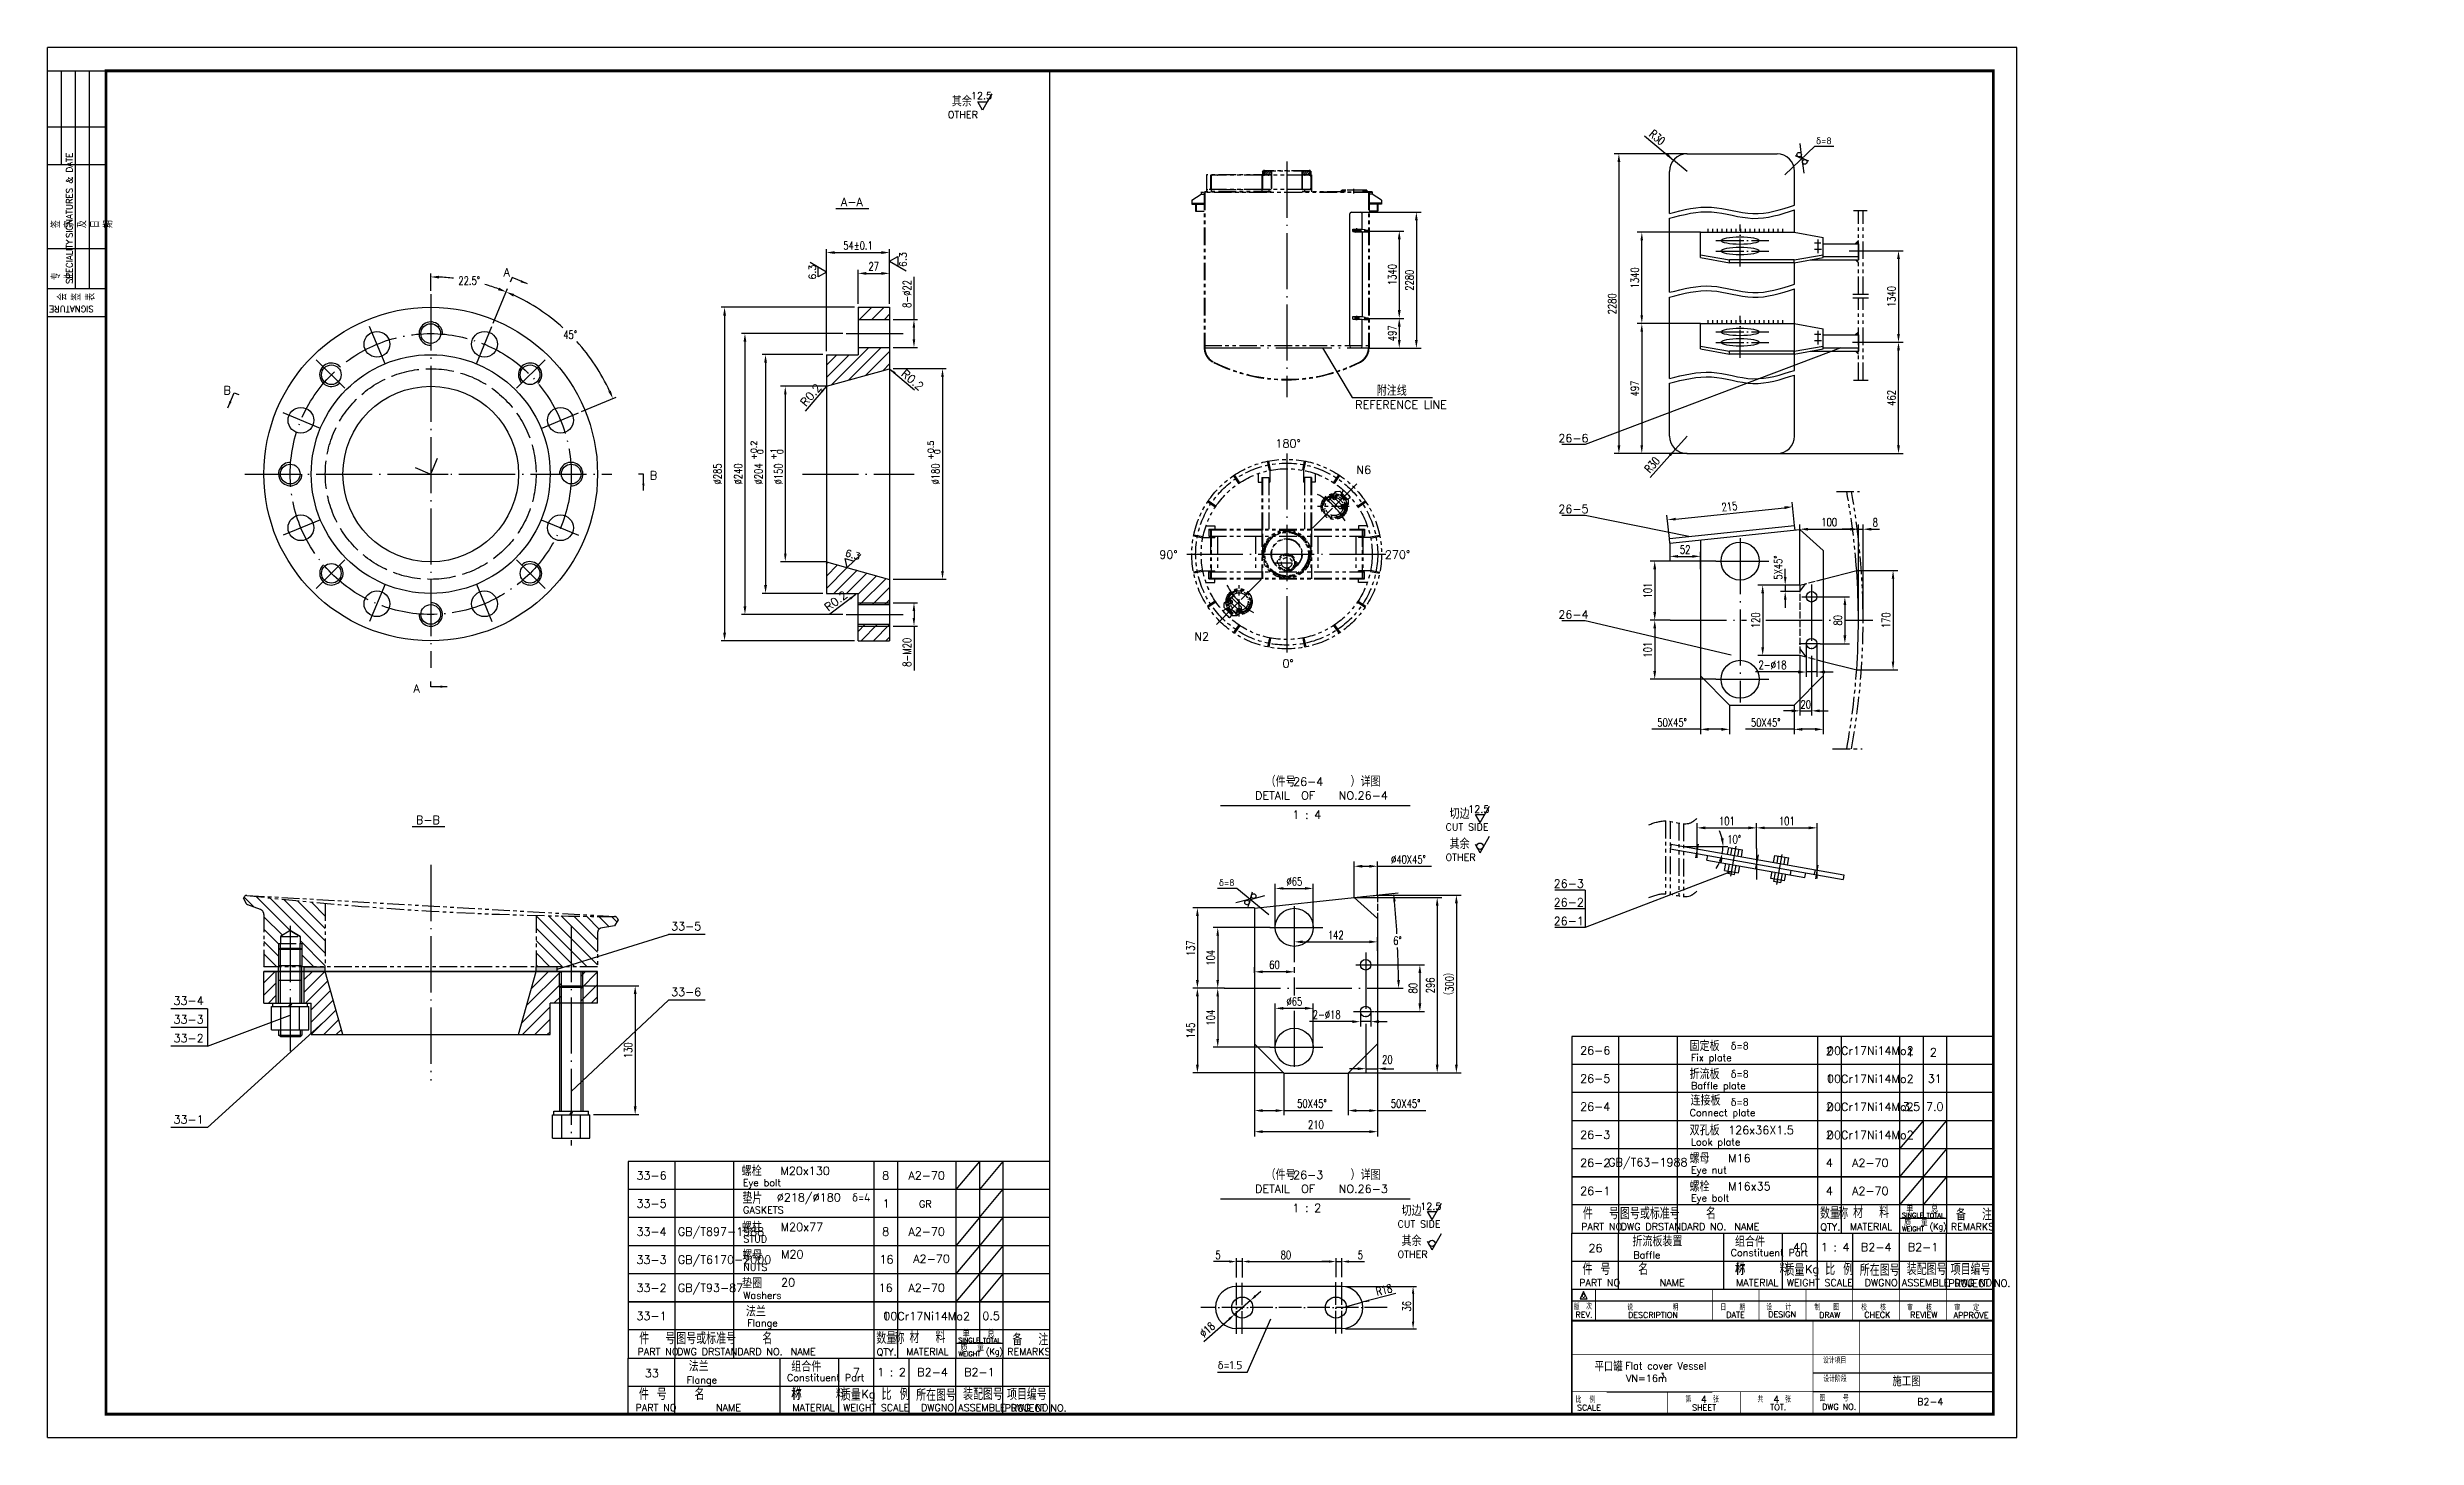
# Model space of a CAD drawing. Extents: x 1512 to 4800, y -77 to 764.
# Drawn here: x 3788 to 4800, y -77 to 517 of the extents above; entities that cross this region are included whole.
import ezdxf
from ezdxf.enums import TextEntityAlignment as Align

# ---------------------------------------------------------------- set-up
doc = ezdxf.new("R2010")
doc.units = 0
doc.header["$MEASUREMENT"] = 0
for name, pattern in [('ACAD_ISO02W100', [15, 12, -3]), ('ACAD_ISO04W100', [30.5, 24, -3, 0.5, -3]), ('PHANTOMX2', [5, 2.5, -0.5, 0.5, -0.5, 0.5, -0.5])]:
    doc.linetypes.add(name, pattern=pattern)
doc.layers.get('0').update_dxf_attribs({"linetype": 'CONTINUOUS'})
doc.layers.get('DEFPOINTS').update_dxf_attribs({"linetype": 'CONTINUOUS'})
for name, color, linetype in [('1', 1, 'CONTINUOUS'), ('2', 2, 'ACAD_ISO04W100'), ('3', 3, 'ACAD_ISO02W100'), ('4', 6, 'PHANTOMX2'), ('标注', 7, 'CONTINUOUS')]:
    doc.layers.add(name, color=color, linetype=linetype)
doc.styles.add('ACANSTS', font='romans.shx', dxfattribs={"height": 1, "bigfont": 'gbcbig.shx'})
doc.styles.add('HZ5', font='romans.shx', dxfattribs={"width": 0.75, "bigfont": 'hz5.shx'})
doc.dimstyles.get("Standard").update_dxf_attribs({"dimtxt": 3.5, "dimasz": 3, "dimexe": 2, "dimexo": 0, "dimgap": 1, "dimtad": 1, "dimdec": 0, "dimlfac": 20, "dimzin": 0, "dimdsep": 46, "dimtxsty": 'HZ5', "dimcen": 1, "dimadec": 0, "dimazin": 0, "dimtfac": 1, "dimtdec": 0, "dimtmove": 2, "dimatfit": 3, "dimfxl": 0, "dimtolj": 1, "dimtzin": 0, "dimarcsym": 0})
doc.dimstyles.new('STANDARD$0', dxfattribs={"dimtxt": 3.5, "dimasz": 3.5, "dimexe": 2, "dimexo": 0, "dimgap": 1.2, "dimtad": 1, "dimdec": 4, "dimzin": 0, "dimdsep": 46, "dimtxsty": 'HZ5', "dimcen": 0.09, "dimadec": 0, "dimazin": 0, "dimtfac": 0.857143, "dimtdec": 4, "dimtofl": 0, "dimtmove": 2, "dimatfit": 3, "dimfxl": 0, "dimtolj": 1, "dimtzin": 0, "dimarcsym": 0})
doc.dimstyles.new('STANDARD$2', dxfattribs={"dimscale": 0, "dimtxt": 3.5, "dimasz": 3.5, "dimexe": 2, "dimexo": 0, "dimgap": 1.2, "dimtad": 1, "dimtih": 1, "dimtoh": 1, "dimdec": 4, "dimzin": 0, "dimdsep": 46, "dimtxsty": 'HZ5', "dimcen": 0, "dimadec": 4, "dimazin": 0, "dimtfac": 0.857143, "dimtdec": 4, "dimtofl": 0, "dimtmove": 2, "dimatfit": 3, "dimfxl": 0, "dimtolj": 1, "dimtzin": 0, "dimarcsym": 0})
doc.dimstyles.new('STANDARD$3', dxfattribs={"dimtxt": 3.5, "dimasz": 3.5, "dimexe": 2, "dimexo": 0, "dimgap": 1.2, "dimtad": 1, "dimdec": 4, "dimzin": 0, "dimdsep": 46, "dimtxsty": 'HZ5', "dimcen": 0, "dimadec": 0, "dimazin": 0, "dimtfac": 0.1, "dimtdec": 4, "dimtofl": 0, "dimtmove": 2, "dimatfit": 3, "dimfxl": 0, "dimtolj": 1, "dimtzin": 0, "dimarcsym": 0})
doc.dimstyles.new('STANDARD$4', dxfattribs={"dimtxt": 3.5, "dimasz": 3.5, "dimexe": 2, "dimexo": 0, "dimgap": 1.2, "dimtad": 1, "dimdec": 4, "dimzin": 0, "dimdsep": 46, "dimtxsty": 'HZ5', "dimcen": 0, "dimadec": 0, "dimazin": 0, "dimtfac": 1, "dimtdec": 4, "dimtofl": 0, "dimtmove": 2, "dimatfit": 3, "dimfxl": 0, "dimtolj": 1, "dimtzin": 0, "dimarcsym": 0})
pattern_1 = [(135, (-8.3946, -96.098), (-2.6516504, -2.6516504), [])]

msp = doc.modelspace()

# ---------------------------------------------------------------- texts
at = {"ltscale": 5, "style": 'ACANSTS'}
for s, height, p in [('其余', 4.5, (4174.5376355, 492.2255925)), ('12.5', 3, (4182.6798514, 495.3951759)), ('OTHER', 3, (4172.8080861, 487.2329986)), ('δ=8', 3, (4543.5536659, 476.0848228)), ('δ=8', 3, (4288.5322275, 159.1254389))]:
    msp.add_text(s, height=height, dxfattribs=at).set_placement(p)
for s, p in [('A-A', (4131.8275335, 451.4144126)), ('B-B', (3950.7977451, 187.3799216))]:
    msp.add_text(s, height=3.5, dxfattribs=at).set_placement(p, align=Align.MIDDLE)
at = {"ltscale": 10, "style": 'ACANSTS'}
for s, height, rotation, p in [('6.3', 3, 90, (4155.108519, 423.567555)), ('6.3', 3, 90, (4116.5051674, 418.2312734)), ('R0.2', 3.5, 319.6992939567, (4152.5577151, 377.5003886)), ('R0.2', 3.5, 49.6992939567, (4112.1994148, 363.7752393)), ('+0.2', 2.5, 90, (4091.1949792, 341.291838)), ('0', 2.5, 90, (4093.9969246, 343.5976414)), ('+1', 2.5, 90, (4099.6347581, 341.291838)), ('0', 2.5, 90, (4102.4367035, 343.5976414)), ('+0.5', 2.5, 90, (4166.7657256, 341.291838)), ('0', 2.5, 90, (4169.5676709, 343.5976414)), ('6.3', 3, 343.9881390156, (4128.718485, 300.1636774)), ('R0.2', 3.5, 37.2550579643, (4121.8077651, 276.3282227))]:
    msp.add_text(s, height=height, rotation=rotation, dxfattribs=at).set_placement(p)
for s, height, p in [('A', 3.5, (3983.0733985, 419.644023)), ('B', 3.5, (3863.476347, 369.2218061)), ('B', 3.5, (4045.5167589, 332.870848)), ('A', 3.5, (3944.5794309, 241.7901827)), ('固定板', 4.5, (4489.5759864, 88.6055742)), ('δ=8', 3.5, (4507.0608129, 89.1232907)), ('折流板', 4.5, (4489.5759864, 76.6055742)), ('Fix plate', 3, (4490.165281, 84.301239)), ('1', 3.5, (4582.2163259, 86.3567599)), ('2', 3.5, (4592.2163259, 86.3567599)), ('Baffle plate', 3, (4490.165281, 72.301239)), ('δ=8', 3.5, (4507.0608129, 77.1232907)), ('Connect plate', 3, (4489.6394394, 60.8459206)), ('连接板', 4.5, (4489.9831758, 65.35649)), ('δ=8', 3.5, (4507.0498331, 65.1232907)), ('双孔板', 4.5, (4489.5759864, 52.6055742)), ('Look plate', 3, (4490.165281, 48.301239)), ('126x36X1.5', 3.5, (4506.0745527, 53.1232907)), ('螺母', 4.5, (4489.5759864, 40.6055742)), ('M16', 3.5, (4506.0745527, 41.1232907)), ('螺栓', 4.5, (4084.7916325, 35.2055742)), ('Eye bolt', 3, (4085.2616987, 30.901239)), ('M20x130', 3.5, (4101.2901989, 35.7232907)), ('螺栓', 4.5, (4489.5759864, 28.6055742)), ('Eye nut', 3, (4490.165281, 36.301239)), ('M16x35', 3.5, (4506.0745527, 29.1232907)), ('Eye bolt', 3, (4490.165281, 24.301239)), ('螺柱', 4.5, (4084.9060254, 11.2055742)), ('M20x77', 3.5, (4101.4045918, 11.7232907)), ('STUD', 3, (4085.49532, 6.901239)), ('Constituent Part', 3, (4507.1532451, 0.9803214)), ('法兰', 4.5, (4086.5799861, -24.7944258)), ('Flange', 3, (4087.1692807, -29.098761)), ('Constituent Part', 3, (4104.1572448, -52.4196786)), ('平口罐', 4, (4449.0152643, -48.2398742)), ('VN=16m', 3, (4462.4220026, -52.7039433)), ('Flat cover Vessel', 3, (4462.124034, -47.3470534)), ('3', 2, (4477.0964765, -50.9542468))]:
    msp.add_text(s, height=height, dxfattribs=at).set_placement(p)
at = {"style": 'ACANSTS'}
for s, height, p in [('REFERENCE LINE', 3.5, (4346.7947986, 363.0334453)), ('附注线', 4.5, (4355.9901108, 368.5722404)), ('（件号       ）详图', 4.5, (4308.498059, 201.6079898)), ('26-4', 3.5, (4320.2551941, 201.9968642)), ('DETAIL  OF   NO.26-4', 3.5, (4304.0007658, 196.0691948)), ('切边', 4.5, (4387.0832859, 187.8360232)), ('12.5', 3, (4395.0372205, 190.4903816)), ('1 : 4', 3.5, (4319.9602682, 187.8958085)), ('CUT SIDE', 3, (4385.3537365, 182.8434293)), ('OTHER', 3, (4385.3537365, 169.9659568)), ('其余', 4.5, (4387.0832859, 174.9585506)), ('DETAIL  OF   NO.26-3', 3.5, (4304.0007658, 28.0352546)), ('（件号       ）详图', 4.5, (4308.498059, 33.5740496)), ('26-3', 3.5, (4320.2551941, 33.9629241)), ('垫片', 5, (4085.089771, 23.3375846)), ('GASKETS', 3, (4085.364796, 19.1941704)), ('%%C218/%%C180  δ=4', 3.5, (4099.7936293, 24.3448455)), ('1', 3.5, (4144.9773833, 21.7416298)), ('GR', 3, (4160.4909036, 21.7325555)), ('1 : 2', 3.5, (4319.9602682, 19.8618684)), ('切边', 4.5, (4366.5874028, 18.206158)), ('12.5', 3, (4374.5413374, 20.8605165)), ('件  号', 5, (4444.0227266, 16.7928468)), ('图号或标准号', 5, (4459.8574887, 16.7928468)), ('名              称', 5, (4496.5961698, 16.7928468)), ('数量', 5, (4545.2773171, 16.9151994)), ('材  料', 5, (4559.4385201, 17.2546476)), ('单', 3, (4582.1188982, 19.6474734)), ('总', 3, (4592.7503243, 19.6443363)), ('备  注', 5, (4603.3817523, 16.2710782)), ('GB/T897-1988', 3.5, (4057.5239314, 9.7533424)), ('CUT SIDE', 3, (4364.8578535, 13.2135642)), ('其余', 4.5, (4366.5874028, 5.3286855)), ('PART NO.', 3, (4443.2894547, 12.0767139)), ('DWG DRSTANDARD NO.', 3, (4460.1643311, 12.0767139)), ('折流板装置', 4.5, (4465.1584994, 5.1684995)), ('NAME', 3, (4508.7016814, 12.0767139)), ('QTY.', 3, (4545.4362903, 11.9382303)), ('MATERIAL', 3, (4558.0087121, 12.0767139)), ('WEIGHT', 2, (4580.2834989, 11.6535667)), ('SINGLE', 2, (4580.2834989, 17.5110106)), ('质  量', 3, (4581.1989885, 14.0099332)), ('TOTAL', 2, (4590.7938838, 17.3835685)), ('(Kg)', 2.5, (4592.099907, 12.4094636)), ('REMARKS', 3, (4601.1674506, 12.0767139)), ('GB/T6170-2000', 3.5, (4057.5239314, -2.2466576)), ('螺母', 4.5, (4084.9668726, -0.8025686)), ('M20', 3.5, (4101.5857397, 0.0570845)), ('16', 3.5, (4143.6275764, -2.1317288)), ('A2-70', 3.5, (4158.0538939, -1.8555959)), ('OTHER', 3, (4364.8578535, 0.3360916)), ('26', 3.5, (4446.4071209, 2.6768093)), ('Baffle', 3, (4465.5466126, 0.0127108)), ('GB/T93-87', 3.5, (4057.5239314, -14.2466576)), ('垫圈', 4.5, (4084.9668726, -12.8025686)), ('NUTS', 3, (4085.4418161, -5.2050881)), ('20', 3.5, (4101.5857397, -11.9429155)), ('PART NO', 3, (4442.4197881, -11.7927544)), ('件 号', 5, (4443.8548346, -7.0725966)), ('名          称', 5, (4467.6861657, -7.0725966)), ('NAME', 3, (4476.7967446, -11.7927544)), ('材    料', 5, (4508.8795205, -7.0574937)), ('MATERIAL', 3, (4509.4320334, -11.7927544)), ('质量', 5, (4530.1686987, -7.4058788)), ('WEIGHT', 3, (4531.1183418, -11.7927544)), ('Kg', 3.5, (4538.9113046, -6.2703451)), ('SCALE', 3, (4547.1847389, -11.7927544)), ('比 例', 5, (4547.5034334, -7.0574937)), ('所在图号', 5, (4562.2727681, -7.4180718)), ('DWGNO', 3, (4564.3233431, -11.7927544)), ('ASSEMBLE DWG NO', 3, (4580.2320127, -11.7927544)), ('装配图号', 5, (4582.3243781, -7.0574937)), ('PROJECT NO.', 3, (4600.0905775, -12.0294332)), ('项目编号', 5, (4601.0794023, -7.1220811)), ('Washers', 3, (4085.4418161, -17.2050881)), ('版  ', 2.5, (4440.1068821, -21.9412542)), ('次', 2.5, (4445.4147984, -21.7604672)), ('说         明', 2.5, (4462.9947752, -22.2059145)), ('日   期', 2.5, (4502.7549192, -22.0881651)), ('设   计', 2.5, (4522.3549192, -22.0881651)), ('制   图', 2.5, (4542.8526699, -22.0881651)), ('校   核', 2.5, (4562.8512813, -22.1960652)), ('审   核', 2.5, (4582.4512813, -22.3039641)), ('审   定', 2.5, (4602.5914321, -22.3039653)), ('REV.', 2.5, (4440.8472329, -25.2560259)), ('DESCRIPTION', 2.5, (4463.2905037, -25.3788127)), ('DATE', 2.5, (4505.2256, -25.301412)), ('DESIGN', 2.5, (4523.1436571, -25.1211248)), ('DRAW', 2.5, (4544.9029122, -25.4014345)), ('CHECK', 2.5, (4564.1904603, -25.3004569)), ('PART NO.', 3, (4040.2934544, -41.3232861)), ('件  号', 5, (4041.0267263, -36.6071532)), ('图号或标准号', 5, (4056.8614885, -36.6071532)), ('DWG DRSTANDARD NO.', 3, (4057.1683308, -41.3232861)), ('名              称', 5, (4093.6001696, -36.6071532)), ('NAME', 3, (4105.7056811, -41.3232861)), ('数量', 5, (4142.2813168, -36.4848006)), ('QTY.', 3, (4142.44029, -41.4617697)), ('MATERIAL', 3, (4155.0127119, -41.3232861)), ('材  料', 5, (4156.4425199, -36.1453524)), ('WEIGHT', 2, (4177.2874986, -41.7464333)), ('SINGLE', 2, (4177.2874986, -35.8889894)), ('质  量', 3, (4178.2029882, -39.3900668)), ('单', 3, (4179.1228979, -33.7525266)), ('TOTAL', 2, (4187.7978835, -36.0164315)), ('(Kg)', 2.5, (4189.1039068, -40.9905364)), ('总', 3, (4189.754324, -33.7556637)), ('REMARKS', 3, (4198.1714504, -41.3232861)), ('备  注', 5, (4200.385752, -37.1289218)), ('33', 3.5, (4043.4111206, -50.7231907)), ('Flange', 3, (4061.2768965, -53.3872892)), ('法兰', 4.5, (4062.1624991, -48.2315005)), ('δ=1.5', 3.5, (4287.9774761, -47.289366)), ('设计项目', 2.5, (4546.5432481, -44.7762554)), ('设计阶段', 2.5, (4546.6818765, -52.6645504)), ('施工图', 4, (4576.2151829, -54.5625919)), ('件 号', 5, (4040.8588343, -60.4725966)), ('名          称', 5, (4064.6901654, -60.4725966)), ('材    料', 5, (4105.8835202, -60.4574937)), ('质量', 5, (4127.1726984, -60.8058788)), ('Kg', 3.5, (4135.9153043, -59.6703451)), ('比 例', 5, (4144.5074332, -60.4574937)), ('所在图号', 5, (4159.2767679, -60.8180718)), ('装配图号', 5, (4179.3283778, -60.4574937)), ('项目编号', 5, (4198.0834021, -60.5220811)), ('比  例', 2.5, (4440.9165636, -61.626283)), ('第     张', 2.5, (4487.7827453, -61.468609)), ('4', 3, (4494.378467, -61.6587691)), ('共     张', 2.5, (4518.5663825, -61.4686078)), ('4', 3, (4525.378467, -61.6587691)), ('图    号', 2.5, (4545.0412659, -60.9688423)), ('PART NO', 3, (4039.4237878, -65.1927544)), ('NAME', 3, (4073.8007444, -65.1927544)), ('MATERIAL', 3, (4106.4360331, -65.1927544)), ('WEIGHT', 3, (4128.1223415, -65.1927544)), ('SCALE', 3, (4144.1887386, -65.1927544)), ('DWGNO', 3, (4161.3273429, -65.1927544)), ('ASSEMBLE DWG NO', 3, (4177.2360125, -65.1927544)), ('PROJECT NO.', 3, (4197.0945772, -65.4294332)), ('SCALE', 2.5, (4441.5204843, -64.975088)), ('SHEET ', 2.5, (4490.6483654, -64.9392384)), ('TOT.', 2.5, (4524.0229468, -64.7815644)), ('DWG NO.', 2.5, (4546.1825663, -64.6112134))]:
    msp.add_text(s, height=height, dxfattribs=at).set_placement(p)
at = {"ltscale": 500, "style": 'ACANSTS'}
for s, p in [('180%%d', (4318.1081086, 348.2166662)), ('90%%d', (4267.0318807, 300.769867)), ('270%%d', (4364.8645851, 300.769867)), ('0%%d', (4318.1081086, 254.2443073))]:
    msp.add_text(s, height=3.5, dxfattribs=at).set_placement(p, align=Align.MIDDLE)
at = {"style": 'ACANSTS'}
for s, p in [('26-6', (4439.9780763, 348.7401992)), ('26-5', (4439.9780763, 318.5030065)), ('26-4', (4439.9780763, 273.3882551)), ('26-3', (4437.9780763, 158.4342224)), ('26-2', (4437.9780763, 150.4342224)), ('26-1', (4437.9780763, 142.4342224))]:
    msp.add_text(s, height=3.5, dxfattribs=at).set_placement(p, align=Align.CENTER)
at = {"ltscale": 500, "style": 'ACANSTS'}
for s, p in [('N6', (4347.2713901, 335.2133933)), ('N2', (4278.0770985, 264.024812))]:
    msp.add_text(s, height=3.5, dxfattribs=at).set_placement(p)
at = {"ltscale": 10, "style": 'ACANSTS'}
for s, height, p in [('33-5', 3.5, (4061.0673415, 141.9577735)), ('33-4', 3.5, (3848.583555, 110.1572516)), ('33-6', 3.5, (4061.0673415, 113.9047853)), ('33-3', 3.5, (3848.583555, 102.1572516)), ('33-2', 3.5, (3848.583555, 94.1572516)), ('26-6', 3.5, (4449.2763814, 88.8732907)), ('00Cr17Ni14Mo2', 3.5, (4566.7763814, 88.8732907)), ('26-5', 3.5, (4449.2763814, 76.8732907)), ('1', 3.5, (4549.2763814, 76.8732907)), ('00Cr17Ni14Mo2', 3.5, (4566.7763814, 76.8732907)), ('31', 3.5, (4594.2763814, 76.8732907)), ('33-1', 3.5, (3848.583555, 59.425876)), ('26-4', 3.5, (4449.2763814, 64.8732907)), ('2', 3.5, (4549.2763814, 64.8732907)), ('00Cr17Ni14Mo2', 3.5, (4566.7763814, 64.8732907)), ('3.5', 3.5, (4584.2763814, 64.8732907)), ('7.0', 3.5, (4594.2763814, 64.8732907)), ('26-3', 3.5, (4449.2763814, 52.8732907)), ('2', 3.5, (4549.2763814, 52.8732907)), ('00Cr17Ni14Mo2', 3.5, (4566.7763814, 52.8732907)), ('26-2', 3.5, (4449.2763814, 40.8732907)), ('GB/T63-1988', 3.5, (4471.7764281, 40.8732907)), ('4', 3.5, (4549.2763814, 40.8732907)), ('A2-70', 3.5, (4566.7763814, 40.8732907)), ('33-6', 3.5, (4046.2803811, 35.4732907)), ('8', 3.5, (4146.2803811, 35.4732907)), ('A2-70', 3.5, (4163.7803811, 35.4732907)), ('26-1', 3.5, (4449.2763814, 28.8732907)), ('4', 3.5, (4549.2763814, 28.8732907)), ('A2-70', 3.5, (4566.7763814, 28.8732907)), ('33-5', 3.5, (4046.2803811, 23.4732907)), ('33-4', 3.5, (4046.2803811, 11.4732907)), ('8', 3.5, (4146.2803811, 11.4732907)), ('A2-70', 3.5, (4163.7803811, 11.4732907)), ('33-3', 3.5, (4046.2803811, -0.5267093)), ('组合件', 4.5, (4515.3705264, 7.5185429)), ('40', 3.5, (4536.7763814, 4.8732907)), ('1 : 4', 3.5, (4551.7763814, 4.8732907)), ('B2-4', 3.5, (4569.2763814, 4.8732907)), ('B2-1', 3.5, (4589.2763814, 4.8732907)), ('33-2', 3.5, (4046.2803811, -12.5267093)), ('16', 3.5, (4146.2803811, -12.5267093)), ('A2-70', 3.5, (4163.7803811, -12.5267093)), ('33-1', 3.5, (4046.2803811, -24.5267093)), ('1', 3.5, (4146.2803811, -24.5267093)), ('00Cr17Ni14Mo2', 3.5, (4163.7803811, -24.5267093)), ('0.5', 3.5, (4191.2803811, -24.5267093)), ('组合件', 4.5, (4112.3745262, -45.8814571)), ('7', 3.5, (4133.7803811, -48.5267093)), ('1 : 2', 3.5, (4148.7803811, -48.5267093)), ('B2-4', 3.5, (4166.2803811, -48.5267093)), ('B2-1', 3.5, (4186.2803811, -48.5267093))]:
    msp.add_text(s, height=height, dxfattribs=at).set_placement(p, align=Align.MIDDLE)
msp.add_text('2', height=3.5, dxfattribs=at).set_placement((4549.181334, 86.860845), align=Align.CENTER)
at = {"style": 'ACANSTS'}
for s, height, p in [('0', 1.5, (4444.3388814, -15.9230917)), ('B2-4', 3, (4592.3559687, -61.2079181))]:
    msp.add_text(s, height=height, dxfattribs=at).set_placement(p, align=Align.MIDDLE)
for s, p in [('REVIEW', (4589.5923395, -24.080966)), ('APPROVE', (4609.7867023, -24.2391544))]:
    msp.add_text(s, height=2.5, dxfattribs=at).set_placement(p, align=Align.MIDDLE_CENTER)
at = {"style": 'ACANSTS', "flags": 8}
for tag, height, p in [('DWG_NAME_5', 0.0004, (4439.1630032, -15.7811174)), ('DWG_NAME_1', 0.0004, (4439.1630251, -15.7786991)), ('DWG_NAME_3', 0.0004, (4439.1630338, -15.7799235)), ('DWG_NAME_4', 0.0004, (4439.163041, -15.7805051)), ('DWG_NAME_2', 0.0004, (4439.1630951, -15.7793419)), ('ENGINEERING_NAME_4', 0.00045, (4439.1669308, -15.7805835)), ('ENGINEERING_NAME_3', 0.00045, (4439.166986, -15.7799407)), ('ENGINEERING_NAME_1', 0.00045, (4439.1674986, -15.7787683)), ('ENGINEERING_NAME_2', 0.00045, (4439.1675709, -15.7794111)), ('PROJECT_NAME_2', 0.0004, (4439.1713582, -15.7793535)), ('PROJECT_NAME_1', 0.0004, (4439.1713698, -15.7787974)), ('DWG_NO_1', 0.00035, (4439.1739517, -15.7787367)), ('DESIGN_STAGE_1', 0.0004, (4439.1766685, -15.7787936)), ('YEAR_1', 0.0003, (4439.1791008, -15.7788209))]:
    msp.add_attdef(tag, text='', height=height, dxfattribs=at).set_placement(p, align=Align.MIDDLE)
at = {"layer": '1', "style": 'ACANSTS'}
for s, height, rotation, p in [('SIGNATURES & DATE', 2.666666667, 90, (3799.0288786, 436.0250692)), ('SPECIALITY', 2.66666667, 90, (3799.0288786, 416.3658868)), ('SIGNATURE', 2.66666667, 180, (3808.0626053, 406.9942913))]:
    msp.add_text(s, height=height, rotation=rotation, dxfattribs=at).set_placement(p)
at = {"layer": '1', "width": 0.01, "attachment_point": 1, "rotation": 90, "style": 'ACANSTS'}
for s, insert, char_height in [('签字及日期', (3790.4487046, 440.2855908), 3.33333333), ('专  业', (3790.4487046, 418.0136625), 3.33333333), ('会', (3793.1162622, 409.2192387), 3.3333333), ('签', (3799.1162622, 409.2192387), 3.3333333), ('表', (3805.1162622, 409.2192387), 3.3333333)]:
    msp.add_mtext(s, dxfattribs=dict(at, insert=insert, char_height=char_height))

# ---------------------------------------------------------------- blocks, each defined once
blk = doc.blocks.new('*D166')
at = {"color": 0, "linetype": 'ByBlock', "ltscale": 5}
for p, q in [((4145.9, 391.5), (4159.8, 391.5)), ((4157.8, 347.4), (4157.8, 388)), ((4105.9, 343.9), (4159.8, 343.9))]:
    blk.add_line(p, q, dxfattribs=at)
for points in [[(4157.2, 388), (4158.4, 388), (4157.8, 391.5)], [(4157.2, 347.4), (4158.4, 347.4), (4157.8, 343.9)]]:
    blk.add_solid(points, dxfattribs=at)
at = {"layer": 'DEFPOINTS', "color": 0, "linetype": 'ByBlock', "ltscale": 5}
for p in [(4145.9, 391.5), (4157.8, 391.5), (4105.9, 343.9)]:
    blk.add_point(p, dxfattribs=at)
at = {"color": 0, "linetype": 'ByBlock', "ltscale": 5, "insert": (4154.8, 367.7), "char_height": 3.5, "attachment_point": 5, "rotation": 90, "style": 'HZ5'}
blk.add_mtext('\\A1;462', dxfattribs=at)
blk = doc.blocks.new('*D86')
at = {"color": 0, "linetype": 'ByBlock', "ltscale": 5}
for p, q in [((4073.2, 399.5), (4046.2, 399.5)), ((4048.2, 396), (4048.2, 347.4)), ((4067.5, 343.9), (4046.2, 343.9))]:
    blk.add_line(p, q, dxfattribs=at)
for points in [[(4047.6, 396), (4048.7, 396), (4048.2, 399.5)], [(4047.6, 347.4), (4048.7, 347.4), (4048.2, 343.9)]]:
    blk.add_solid(points, dxfattribs=at)
at = {"layer": 'DEFPOINTS', "color": 0, "linetype": 'ByBlock', "ltscale": 5}
for p in [(4073.2, 399.5), (4048.2, 343.9), (4067.5, 343.9)]:
    blk.add_point(p, dxfattribs=at)
at = {"color": 0, "linetype": 'ByBlock', "ltscale": 5, "insert": (4045.2, 371.7), "char_height": 3.5, "attachment_point": 5, "rotation": 90, "style": 'HZ5'}
blk.add_mtext('\\A1;497', dxfattribs=at)
blk = doc.blocks.new('*D85')
at = {"color": 0, "linetype": 'ByBlock', "ltscale": 5}
for p, q in [((4067.5, 472), (4036.4, 472)), ((4038.4, 468.5), (4038.4, 347.4)), ((4067.5, 343.9), (4036.4, 343.9))]:
    blk.add_line(p, q, dxfattribs=at)
for points in [[(4037.8, 468.5), (4039, 468.5), (4038.4, 472)], [(4037.8, 347.4), (4039, 347.4), (4038.4, 343.9)]]:
    blk.add_solid(points, dxfattribs=at)
at = {"layer": 'DEFPOINTS', "color": 0, "linetype": 'ByBlock', "ltscale": 5}
for p in [(4067.5, 472), (4038.4, 343.9), (4067.5, 343.9)]:
    blk.add_point(p, dxfattribs=at)
at = {"color": 0, "linetype": 'ByBlock', "ltscale": 5, "insert": (4035.5, 407.9), "char_height": 3.5, "attachment_point": 5, "rotation": 90, "style": 'HZ5'}
blk.add_mtext('\\A1;2280', dxfattribs=at)
blk = doc.blocks.new('*D84')
at = {"color": 0, "linetype": 'ByBlock', "ltscale": 5}
for p in [(4051.8, 333.7), (4067.5, 351.4)]:
    blk.add_line(p, (4062.5, 345.8), dxfattribs=at)
blk.add_solid([(4059.7, 343.5), (4060.6, 342.8), (4062.5, 345.8)], dxfattribs=at)
at = {"layer": 'DEFPOINTS', "color": 0, "linetype": 'ByBlock', "ltscale": 5}
for p in [(4062.5, 345.8), (4067.5, 351.4)]:
    blk.add_point(p, dxfattribs=at)
at = {"color": 0, "linetype": 'ByBlock', "ltscale": 5, "insert": (4052.6, 339.1), "char_height": 3.5, "attachment_point": 5, "rotation": 48.4435, "style": 'HZ5'}
blk.add_mtext('\\A1;R30', dxfattribs=at)
blk = doc.blocks.new('*D113')
at = {"color": 0, "linetype": 'ByBlock', "ltscale": 5}
for p, q in [((3507.3, 155.3), (3543, 155.3)), ((3541, 151.8), (3541, 82.8)), ((3494.8, 79.3), (3543, 79.3))]:
    blk.add_line(p, q, dxfattribs=at)
for points in [[(3540.4, 151.8), (3541.6, 151.8), (3541, 155.3)], [(3540.4, 82.8), (3541.6, 82.8), (3541, 79.3)]]:
    blk.add_solid(points, dxfattribs=at)
at = {"layer": 'DEFPOINTS', "color": 0, "linetype": 'ByBlock', "ltscale": 5}
for p in [(3507.3, 155.3), (3494.8, 79.3), (3541, 79.3)]:
    blk.add_point(p, dxfattribs=at)
at = {"color": 0, "linetype": 'ByBlock', "ltscale": 5, "insert": (3538.1, 117.3), "char_height": 3.5, "attachment_point": 5, "rotation": 90, "style": 'HZ5'}
blk.add_mtext('\\A1;（300）', dxfattribs=at)
blk = doc.blocks.new('*D112')
at = {"color": 0, "linetype": 'ByBlock', "ltscale": 5}
for p, q in [((3497.3, 154.2), (3534.8, 154.2)), ((3532.8, 150.7), (3532.8, 82.8)), ((3494.8, 79.3), (3534.8, 79.3))]:
    blk.add_line(p, q, dxfattribs=at)
for points in [[(3532.2, 150.7), (3533.4, 150.7), (3532.8, 154.2)], [(3532.2, 82.8), (3533.4, 82.8), (3532.8, 79.3)]]:
    blk.add_solid(points, dxfattribs=at)
at = {"layer": 'DEFPOINTS', "color": 0, "linetype": 'ByBlock', "ltscale": 5}
for p in [(3497.3, 154.2), (3494.8, 79.3), (3532.8, 79.3)]:
    blk.add_point(p, dxfattribs=at)
at = {"color": 0, "linetype": 'ByBlock', "ltscale": 5, "insert": (3529.9, 116.7), "char_height": 3.5, "attachment_point": 5, "rotation": 90, "style": 'HZ5'}
blk.add_mtext('\\A1;296', dxfattribs=at)
blk = doc.blocks.new('*D109')
at = {"color": 0, "linetype": 'ByBlock', "ltscale": 5}
for p, q in [((3502.3, 100.3), (3502.3, 79.1)), ((3507.3, 97.8), (3507.3, 79.1)), ((3498.8, 81.1), (3495.3, 81.1)), ((3502.3, 81.1), (3507.3, 81.1)), ((3510.8, 81.1), (3514.3, 81.1))]:
    blk.add_line(p, q, dxfattribs=at)
for points in [[(3498.8, 81.7), (3498.8, 80.5), (3502.3, 81.1)], [(3510.8, 81.7), (3510.8, 80.5), (3507.3, 81.1)]]:
    blk.add_solid(points, dxfattribs=at)
at = {"layer": 'DEFPOINTS', "color": 0, "linetype": 'ByBlock', "ltscale": 5}
for p in [(3502.3, 100.3), (3507.3, 97.8), (3507.3, 81.1)]:
    blk.add_point(p, dxfattribs=at)
at = {"color": 0, "linetype": 'ByBlock', "ltscale": 5, "insert": (3511.5, 85), "char_height": 3.5, "attachment_point": 5, "style": 'HZ5'}
blk.add_mtext('\\A1;20', dxfattribs=at)
blk = doc.blocks.new('*D108')
at = {"color": 0, "linetype": 'ByBlock', "ltscale": 5}
for p, q in [((3454.8, 91.8), (3454.8, 52.2)), ((3507.3, 91.8), (3507.3, 52.2)), ((3503.8, 54.2), (3458.3, 54.2))]:
    blk.add_line(p, q, dxfattribs=at)
for points in [[(3458.3, 54.8), (3458.3, 53.6), (3454.8, 54.2)], [(3503.8, 54.8), (3503.8, 53.6), (3507.3, 54.2)]]:
    blk.add_solid(points, dxfattribs=at)
at = {"layer": 'DEFPOINTS', "color": 0, "linetype": 'ByBlock', "ltscale": 5}
for p in [(3454.8, 91.8), (3507.3, 91.8), (3454.8, 54.2)]:
    blk.add_point(p, dxfattribs=at)
at = {"color": 0, "linetype": 'ByBlock', "ltscale": 5, "insert": (3481, 57.2), "char_height": 3.5, "attachment_point": 5, "style": 'HZ5'}
blk.add_mtext('\\A1;210', dxfattribs=at)
blk = doc.blocks.new('*D107')
at = {"color": 0, "linetype": 'ByBlock', "ltscale": 5}
for p, q in [((3507.3, 91.8), (3507.3, 61.2)), ((3494.8, 79.3), (3494.8, 61.2)), ((3498.3, 63.2), (3503.8, 63.2)), ((3507.3, 63.2), (3527.9, 63.2))]:
    blk.add_line(p, q, dxfattribs=at)
for points in [[(3498.3, 63.8), (3498.3, 62.6), (3494.8, 63.2)], [(3503.8, 63.8), (3503.8, 62.6), (3507.3, 63.2)]]:
    blk.add_solid(points, dxfattribs=at)
at = {"layer": 'DEFPOINTS', "color": 0, "linetype": 'ByBlock', "ltscale": 5}
for p in [(3507.3, 91.8), (3494.8, 79.3), (3507.3, 63.2)]:
    blk.add_point(p, dxfattribs=at)
at = {"color": 0, "linetype": 'ByBlock', "ltscale": 5, "insert": (3519.3, 66.2), "char_height": 3.5, "attachment_point": 5, "style": 'HZ5'}
blk.add_mtext('\\A1;50X45°', dxfattribs=at)
blk = doc.blocks.new('*D106')
at = {"color": 0, "linetype": 'ByBlock', "ltscale": 5}
for p, q in [((3454.8, 91.8), (3454.8, 61.2)), ((3467.3, 79.3), (3467.3, 61.2)), ((3458.3, 63.2), (3463.8, 63.2)), ((3467.3, 63.2), (3487.9, 63.2))]:
    blk.add_line(p, q, dxfattribs=at)
for points in [[(3458.3, 63.8), (3458.3, 62.6), (3454.8, 63.2)], [(3463.8, 63.8), (3463.8, 62.6), (3467.3, 63.2)]]:
    blk.add_solid(points, dxfattribs=at)
at = {"layer": 'DEFPOINTS', "color": 0, "linetype": 'ByBlock', "ltscale": 5}
for p in [(3454.8, 91.8), (3467.3, 79.3), (3467.3, 63.2)]:
    blk.add_point(p, dxfattribs=at)
at = {"color": 0, "linetype": 'ByBlock', "ltscale": 5, "insert": (3479.3, 66.2), "char_height": 3.5, "attachment_point": 5, "style": 'HZ5'}
blk.add_mtext('\\A1;50X45°', dxfattribs=at)
blk = doc.blocks.new('*D105')
at = {"color": 0, "linetype": 'ByBlock', "ltscale": 5}
for p, q in [((3441.9, 115.5), (3428.4, 115.5)), ((3430.4, 112), (3430.4, 82.8)), ((3467.3, 79.3), (3428.4, 79.3))]:
    blk.add_line(p, q, dxfattribs=at)
for points in [[(3429.8, 112), (3431, 112), (3430.4, 115.5)], [(3429.8, 82.8), (3431, 82.8), (3430.4, 79.3)]]:
    blk.add_solid(points, dxfattribs=at)
at = {"layer": 'DEFPOINTS', "color": 0, "linetype": 'ByBlock', "ltscale": 5}
for p in [(3441.9, 115.5), (3430.4, 79.3), (3467.3, 79.3)]:
    blk.add_point(p, dxfattribs=at)
at = {"color": 0, "linetype": 'ByBlock', "ltscale": 5, "insert": (3427.5, 97.4), "char_height": 3.5, "attachment_point": 5, "rotation": 90, "style": 'HZ5'}
blk.add_mtext('\\A1;145', dxfattribs=at)
blk = doc.blocks.new('*D79')
at = {"color": 0, "linetype": 'ByBlock', "ltscale": 5}
for p, q in [((3449.6, -2.3), (3449.6, 6)), ((3452.6, 4.5), (3486.6, 4.5)), ((3489.6, -2.2), (3489.6, 6))]:
    blk.add_line(p, q, dxfattribs=at)
for points in [[(3452.6, 5), (3452.6, 4), (3449.6, 4.5)], [(3486.6, 5), (3486.6, 4), (3489.6, 4.5)]]:
    blk.add_solid(points, dxfattribs=at)
at = {"layer": 'DEFPOINTS', "color": 0, "linetype": 'ByBlock', "ltscale": 5}
for p in [(3489.6, 4.5), (3449.6, -3.8), (3489.6, -3.7)]:
    blk.add_point(p, dxfattribs=at)
at = {"color": 0, "linetype": 'ByBlock', "ltscale": 5, "insert": (3468.2, 7.3), "char_height": 3.5, "attachment_point": 5, "style": 'HZ5'}
blk.add_mtext('\\A1;80', dxfattribs=at)
blk = doc.blocks.new('*D77')
at = {"color": 0, "linetype": 'ByBlock', "ltscale": 5}
for p, q in [((3486.6, 4.5), (3483.6, 4.5)), ((3489.6, -2.2), (3489.6, 6)), ((3489.6, 4.5), (3492.1, 4.5)), ((3492.1, -2.2), (3492.1, 6)), ((3495.1, 4.5), (3501.8, 4.5))]:
    blk.add_line(p, q, dxfattribs=at)
for points in [[(3486.6, 5), (3486.6, 4), (3489.6, 4.5)], [(3495.1, 5), (3495.1, 4), (3492.1, 4.5)]]:
    blk.add_solid(points, dxfattribs=at)
at = {"layer": 'DEFPOINTS', "color": 0, "linetype": 'ByBlock', "ltscale": 5}
for p in [(3492.1, 4.5), (3489.6, -3.7), (3492.1, -3.7)]:
    blk.add_point(p, dxfattribs=at)
at = {"color": 0, "linetype": 'ByBlock', "ltscale": 5, "insert": (3500, 7.3), "char_height": 3.5, "attachment_point": 5, "style": 'HZ5'}
blk.add_mtext('\\A1;5', dxfattribs=at)
blk = doc.blocks.new('*D74')
at = {"color": 0, "linetype": 'ByBlock', "ltscale": 5}
for p, q in [((3455.2, -10.2), (3457.5, -8.2)), ((3433.2, -29.6), (3444, -20.1)), ((3453, -12.2), (3446.2, -18.1))]:
    blk.add_line(p, q, dxfattribs=at)
for points in [[(3454.9, -9.8), (3455.5, -10.6), (3453, -12.2)], [(3443.6, -19.7), (3444.3, -20.5), (3446.2, -18.1)]]:
    blk.add_solid(points, dxfattribs=at)
at = {"layer": 'DEFPOINTS', "color": 0, "linetype": 'ByBlock', "ltscale": 5}
for p in [(3446.2, -18.1), (3453, -12.2)]:
    blk.add_point(p, dxfattribs=at)
at = {"color": 0, "linetype": 'ByBlock', "ltscale": 5, "insert": (3434.6, -24.6), "char_height": 3.5, "attachment_point": 5, "rotation": 41.3958, "style": 'HZ5'}
blk.add_mtext('\\A1;∅18', dxfattribs=at)
blk = doc.blocks.new('*D78')
at = {"color": 0, "linetype": 'ByBlock', "ltscale": 5}
for p, q in [((3444.1, 4.5), (3437.3, 4.5)), ((3447.1, -2.3), (3447.1, 6)), ((3449.6, 4.5), (3447.1, 4.5)), ((3449.6, -0.8), (3449.6, 6)), ((3452.6, 4.5), (3455.6, 4.5))]:
    blk.add_line(p, q, dxfattribs=at)
for points in [[(3444.1, 5), (3444.1, 4), (3447.1, 4.5)], [(3452.6, 5), (3452.6, 4), (3449.6, 4.5)]]:
    blk.add_solid(points, dxfattribs=at)
at = {"layer": 'DEFPOINTS', "color": 0, "linetype": 'ByBlock', "ltscale": 5}
for p in [(3447.1, 4.5), (3447.1, -3.8), (3449.6, -2.3)]:
    blk.add_point(p, dxfattribs=at)
at = {"color": 0, "linetype": 'ByBlock', "ltscale": 5, "insert": (3439.2, 7.3), "char_height": 3.5, "attachment_point": 5, "style": 'HZ5'}
blk.add_mtext('\\A1;5', dxfattribs=at)
blk = doc.blocks.new('*D76')
at = {"color": 0, "linetype": 'ByBlock', "ltscale": 5}
for p in [(3515.1, -9.2), (3492.1, -15.2)]:
    blk.add_line(p, (3500.8, -12.9), dxfattribs=at)
blk.add_solid([(3503.6, -11.7), (3503.8, -12.6), (3500.8, -12.9)], dxfattribs=at)
at = {"layer": 'DEFPOINTS', "color": 0, "linetype": 'ByBlock', "ltscale": 5}
for p in [(3492.1, -15.2), (3500.8, -12.9)]:
    blk.add_point(p, dxfattribs=at)
at = {"color": 0, "linetype": 'ByBlock', "ltscale": 5, "insert": (3510.1, -7.6), "char_height": 3.5, "attachment_point": 5, "rotation": 14.5476, "style": 'HZ5'}
blk.add_mtext('\\A1;R18', dxfattribs=at)
blk = doc.blocks.new('*D75')
at = {"color": 0, "linetype": 'ByBlock', "ltscale": 5}
for p, q in [((3493.6, -6.2), (3524, -6.2)), ((3522.5, -9.2), (3522.5, -21.2)), ((3493.6, -24.2), (3524, -24.2))]:
    blk.add_line(p, q, dxfattribs=at)
for points in [[(3522, -9.2), (3523, -9.2), (3522.5, -6.2)], [(3522, -21.2), (3523, -21.2), (3522.5, -24.2)]]:
    blk.add_solid(points, dxfattribs=at)
at = {"layer": 'DEFPOINTS', "color": 0, "linetype": 'ByBlock', "ltscale": 5}
for p in [(3492.1, -6.2), (3492.1, -24.2), (3522.5, -24.2)]:
    blk.add_point(p, dxfattribs=at)
at = {"color": 0, "linetype": 'ByBlock', "ltscale": 5, "insert": (3519.8, -14.6), "char_height": 3.5, "attachment_point": 5, "rotation": 90, "style": 'HZ5'}
blk.add_mtext('\\A1;36', dxfattribs=at)
blk = doc.blocks.new('*D88')
at = {"color": 0, "linetype": 'ByBlock', "ltscale": 5}
for p, q in [((4060, 307.6), (4058.9, 317.6)), ((4062.6, 315.9), (4109.1, 320.8)), ((4113.4, 313.2), (4112.4, 323.2))]:
    blk.add_line(p, q, dxfattribs=at)
for points in [[(4062.6, 316.5), (4062.7, 315.4), (4059.1, 315.6)], [(4109, 321.4), (4109.2, 320.2), (4112.6, 321.2)]]:
    blk.add_solid(points, dxfattribs=at)
at = {"layer": 'DEFPOINTS', "color": 0, "linetype": 'ByBlock', "ltscale": 5}
for p in [(4112.6, 321.2), (4060, 307.6), (4113.4, 313.2)]:
    blk.add_point(p, dxfattribs=at)
at = {"color": 0, "linetype": 'ByBlock', "ltscale": 5, "insert": (4085.6, 321.3), "char_height": 3.5, "attachment_point": 5, "rotation": 6, "style": 'HZ5'}
blk.add_mtext('\\A1;215', dxfattribs=at)
blk = doc.blocks.new('*D82')
at = {"color": 0, "linetype": 'ByBlock', "ltscale": 5}
blk.add_line((3658, 176), (3664.9, 176), dxfattribs=at)
for start, end in [(11.8606, 23.7211), (350, 360), (326.2789, 338.1394)]:
    blk.add_arc((3645.9, 176), 16.9, start, end, dxfattribs=at)
for points in [[(3661.1, 169.9), (3662.2, 169.6), (3662.6, 173.1)], [(3663.1, 179.6), (3661.9, 179.5), (3662.9, 176)]]:
    blk.add_solid(points, dxfattribs=at)
at = {"layer": 'DEFPOINTS', "color": 0, "linetype": 'ByBlock', "ltscale": 5}
for p in [(3645.9, 176), (3645.9, 176), (3658, 176), (3662.7, 174.1), (3714.5, 163.9)]:
    blk.add_point(p, dxfattribs=at)
at = {"color": 0, "linetype": 'ByBlock', "ltscale": 5, "insert": (3667.6, 179.1), "char_height": 3.5, "attachment_point": 5, "style": 'HZ5'}
blk.add_mtext('\\A1;10°', dxfattribs=at)
blk = doc.blocks.new('*D80')
at = {"color": 0, "linetype": 'ByBlock', "ltscale": 5}
for p, q in [((4071.8, 176.6), (4071.8, 186)), ((4075.3, 184), (4093.7, 184)), ((4097.2, 176.6), (4097.2, 186))]:
    blk.add_line(p, q, dxfattribs=at)
for points in [[(4075.3, 184.6), (4075.3, 183.4), (4071.8, 184)], [(4093.7, 184.6), (4093.7, 183.4), (4097.2, 184)]]:
    blk.add_solid(points, dxfattribs=at)
at = {"layer": 'DEFPOINTS', "color": 0, "linetype": 'ByBlock', "ltscale": 5}
for p in [(4097.2, 184), (4071.8, 176.6), (4097.2, 176.6)]:
    blk.add_point(p, dxfattribs=at)
at = {"color": 0, "linetype": 'ByBlock', "ltscale": 5, "insert": (4084.5, 186.9), "char_height": 3.5, "attachment_point": 5, "style": 'HZ5'}
blk.add_mtext('\\A1;101', dxfattribs=at)
blk = doc.blocks.new('*D90')
at = {"color": 0, "linetype": 'ByBlock', "ltscale": 5}
for p, q in [((4079.8, 298), (4051.7, 298)), ((4053.7, 294.5), (4053.7, 276.2)), ((4060.3, 272.7), (4051.7, 272.7))]:
    blk.add_line(p, q, dxfattribs=at)
for points in [[(4053.1, 294.5), (4054.3, 294.5), (4053.7, 298)], [(4053.1, 276.2), (4054.3, 276.2), (4053.7, 272.7)]]:
    blk.add_solid(points, dxfattribs=at)
at = {"layer": 'DEFPOINTS', "color": 0, "linetype": 'ByBlock', "ltscale": 5}
for p in [(4079.8, 298), (4053.7, 272.7), (4060.3, 272.7)]:
    blk.add_point(p, dxfattribs=at)
at = {"color": 0, "linetype": 'ByBlock', "ltscale": 5, "insert": (4050.7, 285.4), "char_height": 3.5, "attachment_point": 5, "rotation": 90, "style": 'HZ5'}
blk.add_mtext('\\A1;101', dxfattribs=at)
blk = doc.blocks.new('*D92')
at = {"color": 0, "linetype": 'ByBlock', "ltscale": 5}
for p, q in [((3653.2, 249), (3653.2, 224.1)), ((3665.7, 236.5), (3665.7, 224.1)), ((3653.2, 226.1), (3632.5, 226.1)), ((3662.2, 226.1), (3656.7, 226.1))]:
    blk.add_line(p, q, dxfattribs=at)
for points in [[(3656.7, 226.7), (3656.7, 225.5), (3653.2, 226.1)], [(3662.2, 226.7), (3662.2, 225.5), (3665.7, 226.1)]]:
    blk.add_solid(points, dxfattribs=at)
at = {"layer": 'DEFPOINTS', "color": 0, "linetype": 'ByBlock', "ltscale": 5}
for p in [(3653.2, 249), (3665.7, 236.5), (3665.7, 226.1)]:
    blk.add_point(p, dxfattribs=at)
at = {"color": 0, "linetype": 'ByBlock', "ltscale": 5, "insert": (3641.1, 229), "char_height": 3.5, "attachment_point": 5, "style": 'HZ5'}
blk.add_mtext('\\A1;50X45°', dxfattribs=at)
blk = doc.blocks.new('*D91')
at = {"color": 0, "linetype": 'ByBlock', "ltscale": 5}
for p, q in [((4060.3, 272.7), (4051.7, 272.7)), ((4053.7, 269.2), (4053.7, 251)), ((4079.8, 247.5), (4051.7, 247.5))]:
    blk.add_line(p, q, dxfattribs=at)
for points in [[(4053.1, 269.2), (4054.3, 269.2), (4053.7, 272.7)], [(4053.1, 251), (4054.3, 251), (4053.7, 247.5)]]:
    blk.add_solid(points, dxfattribs=at)
at = {"layer": 'DEFPOINTS', "color": 0, "linetype": 'ByBlock', "ltscale": 5}
for p in [(4060.3, 272.7), (4053.7, 247.5), (4079.8, 247.5)]:
    blk.add_point(p, dxfattribs=at)
at = {"color": 0, "linetype": 'ByBlock', "ltscale": 5, "insert": (4050.7, 260.1), "char_height": 3.5, "attachment_point": 5, "rotation": 90, "style": 'HZ5'}
blk.add_mtext('\\A1;101', dxfattribs=at)
blk = doc.blocks.new('*D118')
at = {"color": 0, "linetype": 'ByBlock', "ltscale": 5}
blk.add_line((3497.3, 154.2), (3516.2, 156.2), dxfattribs=at)
for start, end in [(3.437, 5.4824), (0.5176, 2.5632)]:
    blk.add_arc((3128.9, 115.5), 387.4, start, end, dxfattribs=at)
for points in [[(3514, 152.5), (3515.1, 152.6), (3514.2, 156)], [(3516.9, 119), (3515.7, 119), (3516.3, 115.5)]]:
    blk.add_solid(points, dxfattribs=at)
at = {"layer": 'DEFPOINTS', "color": 0, "linetype": 'ByBlock', "ltscale": 5}
for p in [(3497.3, 154.2), (3454.8, 149.8), (3516.1, 129), (3441.9, 115.5), (3518.3, 115.5)]:
    blk.add_point(p, dxfattribs=at)
at = {"color": 0, "linetype": 'ByBlock', "ltscale": 5, "insert": (3515.8, 135.8), "char_height": 3.5, "attachment_point": 5, "style": 'HZ5'}
blk.add_mtext('\\A1;6°', dxfattribs=at)
blk = doc.blocks.new('*D115')
at = {"color": 0, "linetype": 'ByBlock', "ltscale": 5}
for p, q in [((3463.6, 141.5), (3463.6, 160.1)), ((3467.1, 158.1), (3476.4, 158.1)), ((3479.9, 141.5), (3479.9, 160.1))]:
    blk.add_line(p, q, dxfattribs=at)
for points in [[(3467.1, 158.7), (3467.1, 157.6), (3463.6, 158.1)], [(3476.4, 158.7), (3476.4, 157.6), (3479.9, 158.1)]]:
    blk.add_solid(points, dxfattribs=at)
at = {"layer": 'DEFPOINTS', "color": 0, "linetype": 'ByBlock', "ltscale": 5}
for p in [(3479.9, 158.1), (3463.6, 141.5), (3479.9, 141.5)]:
    blk.add_point(p, dxfattribs=at)
at = {"color": 0, "linetype": 'ByBlock', "ltscale": 5, "insert": (3471.8, 161.1), "char_height": 3.5, "attachment_point": 5, "style": 'HZ5'}
blk.add_mtext('\\A1;∅65', dxfattribs=at)
blk = doc.blocks.new('*D103')
at = {"color": 0, "linetype": 'ByBlock', "ltscale": 5}
for p, q in [((3454.8, 149.8), (3428.4, 149.8)), ((3430.4, 146.3), (3430.4, 119)), ((3441.9, 115.5), (3428.4, 115.5))]:
    blk.add_line(p, q, dxfattribs=at)
for points in [[(3429.8, 146.3), (3431, 146.3), (3430.4, 149.8)], [(3429.8, 119), (3431, 119), (3430.4, 115.5)]]:
    blk.add_solid(points, dxfattribs=at)
at = {"layer": 'DEFPOINTS', "color": 0, "linetype": 'ByBlock', "ltscale": 5}
for p in [(3454.8, 149.8), (3430.4, 115.5), (3441.9, 115.5)]:
    blk.add_point(p, dxfattribs=at)
at = {"color": 0, "linetype": 'ByBlock', "ltscale": 5, "insert": (3427.5, 132.6), "char_height": 3.5, "attachment_point": 5, "rotation": 90, "style": 'HZ5'}
blk.add_mtext('\\A1;137', dxfattribs=at)
blk = doc.blocks.new('*D110')
at = {"color": 0, "linetype": 'ByBlock', "ltscale": 5}
for p, q in [((3496.5, 101.2), (3478.2, 101.2)), ((3500, 105.5), (3500, 99.2)), ((3504.5, 101.2), (3500, 101.2)), ((3504.5, 105.5), (3504.5, 99.2)), ((3508, 101.2), (3511.5, 101.2))]:
    blk.add_line(p, q, dxfattribs=at)
for points in [[(3496.5, 101.8), (3496.5, 100.6), (3500, 101.2)], [(3508, 101.8), (3508, 100.6), (3504.5, 101.2)]]:
    blk.add_solid(points, dxfattribs=at)
at = {"layer": 'DEFPOINTS', "color": 0, "linetype": 'ByBlock', "ltscale": 5}
for p in [(3500, 105.5), (3504.5, 105.5), (3504.5, 101.2)]:
    blk.add_point(p, dxfattribs=at)
at = {"color": 0, "linetype": 'ByBlock', "ltscale": 5, "insert": (3485.6, 104.2), "char_height": 3.5, "attachment_point": 5, "style": 'HZ5'}
blk.add_mtext('\\A1;2-∅18', dxfattribs=at)
blk = doc.blocks.new('*D117')
at = {"color": 0, "linetype": 'ByBlock', "ltscale": 5}
for p, q in [((3471.8, 131.5), (3471.8, 137.3)), ((3475.3, 135.3), (3503.8, 135.3)), ((3507.3, 131.5), (3507.3, 137.3))]:
    blk.add_line(p, q, dxfattribs=at)
for points in [[(3475.3, 135.9), (3475.3, 134.7), (3471.8, 135.3)], [(3503.8, 135.9), (3503.8, 134.7), (3507.3, 135.3)]]:
    blk.add_solid(points, dxfattribs=at)
at = {"layer": 'DEFPOINTS', "color": 0, "linetype": 'ByBlock', "ltscale": 5}
for p in [(3507.3, 135.3), (3471.8, 131.5), (3507.3, 131.5)]:
    blk.add_point(p, dxfattribs=at)
at = {"color": 0, "linetype": 'ByBlock', "ltscale": 5, "insert": (3489.5, 138.2), "char_height": 3.5, "attachment_point": 5, "style": 'HZ5'}
blk.add_mtext('\\A1;142', dxfattribs=at)
blk = doc.blocks.new('*D104')
at = {"color": 0, "linetype": 'ByBlock', "ltscale": 5}
for p, q in [((3869.9, 115.5), (3865.1, 115.5)), ((3867.1, 112), (3867.1, 93.8)), ((3889.4, 90.3), (3865.1, 90.3))]:
    blk.add_line(p, q, dxfattribs=at)
for points in [[(3866.5, 112), (3867.6, 112), (3867.1, 115.5)], [(3866.5, 93.8), (3867.6, 93.8), (3867.1, 90.3)]]:
    blk.add_solid(points, dxfattribs=at)
at = {"layer": 'DEFPOINTS', "color": 0, "linetype": 'ByBlock', "ltscale": 5}
for p in [(3869.9, 115.5), (3867.1, 90.3), (3889.4, 90.3)]:
    blk.add_point(p, dxfattribs=at)
at = {"color": 0, "linetype": 'ByBlock', "ltscale": 5, "insert": (3864.1, 102.9), "char_height": 3.5, "attachment_point": 5, "rotation": 90, "style": 'HZ5'}
blk.add_mtext('\\A1;104', dxfattribs=at)
blk = doc.blocks.new('*D116')
at = {"color": 0, "linetype": 'ByBlock', "ltscale": 5}
for p, q in [((3463.6, 90.3), (3463.6, 108.9)), ((3467.1, 106.9), (3476.4, 106.9)), ((3479.9, 90.3), (3479.9, 108.9))]:
    blk.add_line(p, q, dxfattribs=at)
for points in [[(3467.1, 107.5), (3467.1, 106.3), (3463.6, 106.9)], [(3476.4, 107.5), (3476.4, 106.3), (3479.9, 106.9)]]:
    blk.add_solid(points, dxfattribs=at)
at = {"layer": 'DEFPOINTS', "color": 0, "linetype": 'ByBlock', "ltscale": 5}
for p in [(3479.9, 106.9), (3463.6, 90.3), (3479.9, 90.3)]:
    blk.add_point(p, dxfattribs=at)
at = {"color": 0, "linetype": 'ByBlock', "ltscale": 5, "insert": (3471.8, 109.8), "char_height": 3.5, "attachment_point": 5, "style": 'HZ5'}
blk.add_mtext('\\A1;∅65', dxfattribs=at)
blk = doc.blocks.new('*D102')
at = {"color": 0, "linetype": 'ByBlock', "ltscale": 5}
for p, q in [((3461.4, 141.5), (3437.1, 141.5)), ((3439.1, 138), (3439.1, 119)), ((3441.9, 115.5), (3437.1, 115.5))]:
    blk.add_line(p, q, dxfattribs=at)
for points in [[(3438.5, 138), (3439.6, 138), (3439.1, 141.5)], [(3438.5, 119), (3439.6, 119), (3439.1, 115.5)]]:
    blk.add_solid(points, dxfattribs=at)
at = {"layer": 'DEFPOINTS', "color": 0, "linetype": 'ByBlock', "ltscale": 5}
for p in [(3461.4, 141.5), (3439.1, 115.5), (3441.9, 115.5)]:
    blk.add_point(p, dxfattribs=at)
at = {"color": 0, "linetype": 'ByBlock', "ltscale": 5, "insert": (3436.1, 128.5), "char_height": 3.5, "attachment_point": 5, "rotation": 90, "style": 'HZ5'}
blk.add_mtext('\\A1;104', dxfattribs=at)
blk = doc.blocks.new('*D148')
at = {"color": 0, "linetype": 'ByBlock', "ltscale": 5}
for p, q in [((3882.8, 122.1), (3882.8, 124.5)), ((3896.3, 122.5), (3886.3, 122.5)), ((3899.8, 122.1), (3899.8, 124.5))]:
    blk.add_line(p, q, dxfattribs=at)
for points in [[(3886.3, 123.1), (3886.3, 121.9), (3882.8, 122.5)], [(3896.3, 123.1), (3896.3, 121.9), (3899.8, 122.5)]]:
    blk.add_solid(points, dxfattribs=at)
at = {"layer": 'DEFPOINTS', "color": 0, "linetype": 'ByBlock', "ltscale": 5}
for p in [(3882.8, 122.5), (3882.8, 122.1), (3899.8, 122.1)]:
    blk.add_point(p, dxfattribs=at)
at = {"color": 0, "linetype": 'ByBlock', "ltscale": 5, "insert": (3891.3, 125.5), "char_height": 3.5, "attachment_point": 5, "style": 'HZ5'}
blk.add_mtext('\\A1;60', dxfattribs=at)
blk = doc.blocks.new('*D111')
at = {"color": 0, "linetype": 'ByBlock', "ltscale": 5}
for p, q in [((3506.3, 125.5), (3527.4, 125.5)), ((3525.4, 122), (3525.4, 109)), ((3506.3, 105.5), (3527.4, 105.5))]:
    blk.add_line(p, q, dxfattribs=at)
for points in [[(3524.8, 122), (3526, 122), (3525.4, 125.5)], [(3524.8, 109), (3526, 109), (3525.4, 105.5)]]:
    blk.add_solid(points, dxfattribs=at)
at = {"layer": 'DEFPOINTS', "color": 0, "linetype": 'ByBlock', "ltscale": 5}
for p in [(3506.3, 125.5), (3506.3, 105.5), (3525.4, 105.5)]:
    blk.add_point(p, dxfattribs=at)
at = {"color": 0, "linetype": 'ByBlock', "ltscale": 5, "insert": (3522.5, 115.5), "char_height": 3.5, "attachment_point": 5, "rotation": 90, "style": 'HZ5'}
blk.add_mtext('\\A1;80', dxfattribs=at)
blk = doc.blocks.new('*D114')
at = {"color": 0, "linetype": 'ByBlock', "ltscale": 5}
for p, q in [((3497.3, 154.2), (3497.3, 169.6)), ((3500.8, 167.6), (3503.8, 167.6)), ((3507.3, 155.3), (3507.3, 169.6)), ((3507.3, 167.6), (3530.3, 167.6))]:
    blk.add_line(p, q, dxfattribs=at)
for points in [[(3500.8, 168.2), (3500.8, 167), (3497.3, 167.6)], [(3503.8, 168.2), (3503.8, 167), (3507.3, 167.6)]]:
    blk.add_solid(points, dxfattribs=at)
at = {"layer": 'DEFPOINTS', "color": 0, "linetype": 'ByBlock', "ltscale": 5}
for p in [(3507.3, 167.6), (3497.3, 154.2), (3507.3, 155.3)]:
    blk.add_point(p, dxfattribs=at)
at = {"color": 0, "linetype": 'ByBlock', "ltscale": 5, "insert": (3520.5, 170.5), "char_height": 3.5, "attachment_point": 5, "style": 'HZ5'}
blk.add_mtext('\\A1;∅40X45°', dxfattribs=at)
blk = doc.blocks.new('*D89')
at = {"color": 0, "linetype": 'ByBlock', "ltscale": 5}
for p, q in [((4060.2, 305.6), (4060.2, 298)), ((4063.7, 300), (4069.7, 300)), ((4073.2, 294.5), (4073.2, 302))]:
    blk.add_line(p, q, dxfattribs=at)
for points in [[(4063.7, 300.6), (4063.7, 299.4), (4060.2, 300)], [(4069.7, 300.6), (4069.7, 299.4), (4073.2, 300)]]:
    blk.add_solid(points, dxfattribs=at)
at = {"layer": 'DEFPOINTS', "color": 0, "linetype": 'ByBlock', "ltscale": 5}
for p in [(4060.2, 305.6), (4073.2, 300), (4073.2, 294.5)]:
    blk.add_point(p, dxfattribs=at)
at = {"color": 0, "linetype": 'ByBlock', "ltscale": 5, "insert": (4066.7, 302.9), "char_height": 3.5, "attachment_point": 5, "style": 'HZ5'}
blk.add_mtext('\\A1;52', dxfattribs=at)
blk = doc.blocks.new('*D81')
at = {"color": 0, "linetype": 'ByBlock', "ltscale": 5}
for p, q in [((4097.2, 175.2), (4097.2, 186)), ((4100.7, 184), (4119.5, 184)), ((4123, 167.8), (4123, 186))]:
    blk.add_line(p, q, dxfattribs=at)
for points in [[(4100.7, 184.6), (4100.7, 183.4), (4097.2, 184)], [(4119.5, 184.6), (4119.5, 183.4), (4123, 184)]]:
    blk.add_solid(points, dxfattribs=at)
at = {"layer": 'DEFPOINTS', "color": 0, "linetype": 'ByBlock', "ltscale": 5}
for p in [(4123, 184), (4097.2, 175.2), (4123, 167.8)]:
    blk.add_point(p, dxfattribs=at)
at = {"color": 0, "linetype": 'ByBlock', "ltscale": 5, "insert": (4110.1, 186.9), "char_height": 3.5, "attachment_point": 5, "style": 'HZ5'}
blk.add_mtext('\\A1;101', dxfattribs=at)
blk = doc.blocks.new('*D99')
at = {"color": 0, "linetype": 'ByBlock', "ltscale": 5}
for p, q in [((3689.4, 291.2), (3689.4, 294.7)), ((3695.7, 287.7), (3687.4, 287.7)), ((3695.7, 285), (3687.4, 285)), ((3689.4, 287.7), (3689.4, 285)), ((3689.4, 281.5), (3689.4, 278))]:
    blk.add_line(p, q, dxfattribs=at)
for points in [[(3688.9, 291.2), (3690, 291.2), (3689.4, 287.7)], [(3688.9, 281.5), (3690, 281.5), (3689.4, 285)]]:
    blk.add_solid(points, dxfattribs=at)
at = {"layer": 'DEFPOINTS', "color": 0, "linetype": 'ByBlock', "ltscale": 5}
for p in [(3689.4, 285), (3695.7, 287.7), (3695.7, 285)]:
    blk.add_point(p, dxfattribs=at)
at = {"color": 0, "linetype": 'ByBlock', "ltscale": 5, "insert": (3686.4, 295.2), "char_height": 3.5, "attachment_point": 5, "rotation": 90, "style": 'HZ5'}
blk.add_mtext('\\A1;5X45°', dxfattribs=at)
blk = doc.blocks.new('*D98')
at = {"color": 0, "linetype": 'ByBlock', "ltscale": 5}
for p, q in [((4124.7, 282.7), (4136.9, 282.7)), ((4134.9, 279.2), (4134.9, 266.2)), ((4124.4, 262.7), (4136.9, 262.7))]:
    blk.add_line(p, q, dxfattribs=at)
for points in [[(4134.3, 279.2), (4135.5, 279.2), (4134.9, 282.7)], [(4134.3, 266.2), (4135.5, 266.2), (4134.9, 262.7)]]:
    blk.add_solid(points, dxfattribs=at)
at = {"layer": 'DEFPOINTS', "color": 0, "linetype": 'ByBlock', "ltscale": 5}
for p in [(4124.7, 282.7), (4124.4, 262.7), (4134.9, 262.7)]:
    blk.add_point(p, dxfattribs=at)
at = {"color": 0, "linetype": 'ByBlock', "ltscale": 5, "insert": (4131.9, 272.7), "char_height": 3.5, "attachment_point": 5, "rotation": 90, "style": 'HZ5'}
blk.add_mtext('\\A1;80', dxfattribs=at)
blk = doc.blocks.new('*D97')
at = {"color": 0, "linetype": 'ByBlock', "ltscale": 5}
for p, q in [((4139.9, 294), (4157.5, 294)), ((4155.5, 290.5), (4155.5, 255)), ((4139.9, 251.5), (4157.5, 251.5))]:
    blk.add_line(p, q, dxfattribs=at)
for points in [[(4154.9, 290.5), (4156, 290.5), (4155.5, 294)], [(4154.9, 255), (4156, 255), (4155.5, 251.5)]]:
    blk.add_solid(points, dxfattribs=at)
at = {"layer": 'DEFPOINTS', "color": 0, "linetype": 'ByBlock', "ltscale": 5}
for p in [(4139.9, 294), (4139.9, 251.5), (4155.5, 251.5)]:
    blk.add_point(p, dxfattribs=at)
at = {"color": 0, "linetype": 'ByBlock', "ltscale": 5, "insert": (4152.5, 272.7), "char_height": 3.5, "attachment_point": 5, "rotation": 90, "style": 'HZ5'}
blk.add_mtext('\\A1;170', dxfattribs=at)
blk = doc.blocks.new('*D96')
at = {"color": 0, "linetype": 'ByBlock', "ltscale": 5}
for p, q in [((3717.2, 311.6), (3713.7, 311.6)), ((3720.7, 272.7), (3720.7, 313.6)), ((3720.7, 311.6), (3722.7, 311.6)), ((3722.7, 272.7), (3722.7, 313.6)), ((3726.2, 311.6), (3729.7, 311.6))]:
    blk.add_line(p, q, dxfattribs=at)
for points in [[(3717.2, 312.2), (3717.2, 311), (3720.7, 311.6)], [(3726.2, 312.2), (3726.2, 311), (3722.7, 311.6)]]:
    blk.add_solid(points, dxfattribs=at)
at = {"layer": 'DEFPOINTS', "color": 0, "linetype": 'ByBlock', "ltscale": 5}
for p in [(3722.7, 311.6), (3720.7, 272.7), (3722.7, 272.7)]:
    blk.add_point(p, dxfattribs=at)
at = {"color": 0, "linetype": 'ByBlock', "ltscale": 5, "insert": (3727.9, 314.5), "char_height": 3.5, "attachment_point": 5, "style": 'HZ5'}
blk.add_mtext('\\A1;8', dxfattribs=at)
blk = doc.blocks.new('*D95')
at = {"color": 0, "linetype": 'ByBlock', "ltscale": 5}
for p, q in [((4115.7, 287.7), (4115.7, 313.6)), ((4119.2, 311.6), (4137.2, 311.6)), ((4140.7, 272.7), (4140.7, 313.6))]:
    blk.add_line(p, q, dxfattribs=at)
for points in [[(4119.2, 312.2), (4119.2, 311), (4115.7, 311.6)], [(4137.2, 312.2), (4137.2, 311), (4140.7, 311.6)]]:
    blk.add_solid(points, dxfattribs=at)
at = {"layer": 'DEFPOINTS', "color": 0, "linetype": 'ByBlock', "ltscale": 5}
for p in [(4140.7, 311.6), (4115.7, 287.7), (4140.7, 272.7)]:
    blk.add_point(p, dxfattribs=at)
at = {"color": 0, "linetype": 'ByBlock', "ltscale": 5, "insert": (4128.2, 314.6), "char_height": 3.5, "attachment_point": 5, "style": 'HZ5'}
blk.add_mtext('\\A1;100', dxfattribs=at)
blk = doc.blocks.new('*D94')
at = {"color": 0, "linetype": 'ByBlock', "ltscale": 5}
for p, q in [((4115.7, 287.7), (4097.8, 287.7)), ((4099.8, 284.2), (4099.8, 261.2)), ((4115.7, 257.7), (4097.8, 257.7))]:
    blk.add_line(p, q, dxfattribs=at)
for points in [[(4099.2, 284.2), (4100.4, 284.2), (4099.8, 287.7)], [(4099.2, 261.2), (4100.4, 261.2), (4099.8, 257.7)]]:
    blk.add_solid(points, dxfattribs=at)
at = {"layer": 'DEFPOINTS', "color": 0, "linetype": 'ByBlock', "ltscale": 5}
for p in [(4115.7, 287.7), (4099.8, 257.7), (4115.7, 257.7)]:
    blk.add_point(p, dxfattribs=at)
at = {"color": 0, "linetype": 'ByBlock', "ltscale": 5, "insert": (4096.8, 272.7), "char_height": 3.5, "attachment_point": 5, "rotation": 90, "style": 'HZ5'}
blk.add_mtext('\\A1;120', dxfattribs=at)
blk = doc.blocks.new('*D101')
at = {"color": 0, "linetype": 'ByBlock', "ltscale": 5}
for p, q in [((3695.7, 257.7), (3695.7, 232)), ((3700.7, 257.5), (3700.7, 232)), ((3692.2, 234), (3688.7, 234)), ((3695.7, 234), (3700.7, 234)), ((3704.2, 234), (3707.7, 234))]:
    blk.add_line(p, q, dxfattribs=at)
for points in [[(3692.2, 234.6), (3692.2, 233.4), (3695.7, 234)], [(3704.2, 234.6), (3704.2, 233.4), (3700.7, 234)]]:
    blk.add_solid(points, dxfattribs=at)
at = {"layer": 'DEFPOINTS', "color": 0, "linetype": 'ByBlock', "ltscale": 5}
for p in [(3695.7, 257.7), (3700.7, 257.5), (3700.7, 234)]:
    blk.add_point(p, dxfattribs=at)
at = {"color": 0, "linetype": 'ByBlock', "ltscale": 5, "insert": (3698.2, 236.7), "char_height": 3.5, "attachment_point": 5, "style": 'HZ5'}
blk.add_mtext('\\A1;20', dxfattribs=at)
blk = doc.blocks.new('*D93')
at = {"color": 0, "linetype": 'ByBlock', "ltscale": 5}
for p, q in [((3705.7, 249), (3705.7, 224.1)), ((3693.2, 236.5), (3693.2, 224.1)), ((3693.2, 226.1), (3672.5, 226.1)), ((3702.2, 226.1), (3696.7, 226.1))]:
    blk.add_line(p, q, dxfattribs=at)
for points in [[(3696.7, 226.7), (3696.7, 225.5), (3693.2, 226.1)], [(3702.2, 226.7), (3702.2, 225.5), (3705.7, 226.1)]]:
    blk.add_solid(points, dxfattribs=at)
at = {"layer": 'DEFPOINTS', "color": 0, "linetype": 'ByBlock', "ltscale": 5}
for p in [(3705.7, 249), (3693.2, 236.5), (3693.2, 226.1)]:
    blk.add_point(p, dxfattribs=at)
at = {"color": 0, "linetype": 'ByBlock', "ltscale": 5, "insert": (3681.1, 229), "char_height": 3.5, "attachment_point": 5, "style": 'HZ5'}
blk.add_mtext('\\A1;50X45°', dxfattribs=at)
blk = doc.blocks.new('*D100')
at = {"color": 0, "linetype": 'ByBlock', "ltscale": 5}
for p, q in [((3698.4, 262.7), (3698.4, 248.6)), ((3702.9, 262.7), (3702.9, 248.6)), ((3694.9, 250.6), (3676.7, 250.6)), ((3702.9, 250.6), (3698.4, 250.6)), ((3706.4, 250.6), (3709.9, 250.6))]:
    blk.add_line(p, q, dxfattribs=at)
for points in [[(3694.9, 251.2), (3694.9, 250), (3698.4, 250.6)], [(3706.4, 251.2), (3706.4, 250), (3702.9, 250.6)]]:
    blk.add_solid(points, dxfattribs=at)
at = {"layer": 'DEFPOINTS', "color": 0, "linetype": 'ByBlock', "ltscale": 5}
for p in [(3698.4, 262.7), (3702.9, 262.7), (3702.9, 250.6)]:
    blk.add_point(p, dxfattribs=at)
at = {"color": 0, "linetype": 'ByBlock', "ltscale": 5, "insert": (3684, 253.6), "char_height": 3.5, "attachment_point": 5, "style": 'HZ5'}
blk.add_mtext('\\A1;2-∅18', dxfattribs=at)
blk = doc.blocks.new('*D83')
at = {"color": 0, "linetype": 'ByBlock', "ltscale": 5}
for p in [(4049.4, 479.7), (4067.5, 464.5)]:
    blk.add_line(p, (4061.7, 469.3), dxfattribs=at)
blk.add_solid([(4059.4, 472), (4058.7, 471.1), (4061.7, 469.3)], dxfattribs=at)
at = {"layer": 'DEFPOINTS', "color": 0, "linetype": 'ByBlock', "ltscale": 5}
for p in [(4061.7, 469.3), (4067.5, 464.5)]:
    blk.add_point(p, dxfattribs=at)
at = {"color": 0, "linetype": 'ByBlock', "ltscale": 5, "insert": (4054.8, 479), "char_height": 3.5, "attachment_point": 5, "rotation": 319.8683, "style": 'HZ5'}
blk.add_mtext('\\A1;R30', dxfattribs=at)
blk = doc.blocks.new('*D87')
at = {"color": 0, "linetype": 'ByBlock', "ltscale": 5}
for p, q in [((4073.2, 438.5), (4046.2, 438.5)), ((4048.2, 403), (4048.2, 435)), ((4073.2, 399.5), (4046.2, 399.5))]:
    blk.add_line(p, q, dxfattribs=at)
for points in [[(4047.6, 435), (4048.7, 435), (4048.2, 438.5)], [(4047.6, 403), (4048.7, 403), (4048.2, 399.5)]]:
    blk.add_solid(points, dxfattribs=at)
at = {"layer": 'DEFPOINTS', "color": 0, "linetype": 'ByBlock', "ltscale": 5}
for p in [(4048.2, 438.5), (4073.2, 438.5), (4073.2, 399.5)]:
    blk.add_point(p, dxfattribs=at)
at = {"color": 0, "linetype": 'ByBlock', "ltscale": 5, "insert": (4045.2, 419), "char_height": 3.5, "attachment_point": 5, "rotation": 90, "style": 'HZ5'}
blk.add_mtext('\\A1;1340', dxfattribs=at)
blk = doc.blocks.new('*D129')
at = {"color": 0, "linetype": 'ByBlock', "ltscale": 5}
for p, q in [((3931.5, 439), (3946.6, 439)), ((3944.6, 435.5), (3944.6, 405.2)), ((3931.5, 401.7), (3946.6, 401.7))]:
    blk.add_line(p, q, dxfattribs=at)
for points in [[(3944, 435.5), (3945.2, 435.5), (3944.6, 439)], [(3944, 405.2), (3945.2, 405.2), (3944.6, 401.7)]]:
    blk.add_solid(points, dxfattribs=at)
at = {"layer": 'DEFPOINTS', "color": 0, "linetype": 'ByBlock', "ltscale": 5}
for p in [(3931.5, 439), (3931.5, 401.7), (3944.6, 401.7)]:
    blk.add_point(p, dxfattribs=at)
at = {"color": 0, "linetype": 'ByBlock', "ltscale": 5, "insert": (3941.6, 420.4), "char_height": 3.5, "attachment_point": 5, "rotation": 90, "style": 'HZ5'}
blk.add_mtext('\\A1;1340', dxfattribs=at)
blk = doc.blocks.new('*D130')
at = {"color": 0, "linetype": 'ByBlock', "ltscale": 5}
for p, q in [((3928, 447), (3953.9, 447)), ((3951.9, 443.5), (3951.9, 392.5)), ((3931.7, 389), (3953.9, 389))]:
    blk.add_line(p, q, dxfattribs=at)
for points in [[(3951.3, 443.5), (3952.5, 443.5), (3951.9, 447)], [(3951.3, 392.5), (3952.5, 392.5), (3951.9, 389)]]:
    blk.add_solid(points, dxfattribs=at)
at = {"layer": 'DEFPOINTS', "color": 0, "linetype": 'ByBlock', "ltscale": 5}
for p in [(3928, 447), (3931.7, 389), (3951.9, 389)]:
    blk.add_point(p, dxfattribs=at)
at = {"color": 0, "linetype": 'ByBlock', "ltscale": 5, "insert": (3949, 418), "char_height": 3.5, "attachment_point": 5, "rotation": 90, "style": 'HZ5'}
blk.add_mtext('\\A1;2280', dxfattribs=at)
blk = doc.blocks.new('*D128')
at = {"color": 0, "linetype": 'ByBlock', "ltscale": 5}
for p, q in [((3931.5, 401.7), (3946.6, 401.7)), ((3944.6, 398.2), (3944.6, 392.5)), ((3931.7, 389), (3946.6, 389))]:
    blk.add_line(p, q, dxfattribs=at)
for points in [[(3944, 398.2), (3945.2, 398.2), (3944.6, 401.7)], [(3944, 392.5), (3945.2, 392.5), (3944.6, 389)]]:
    blk.add_solid(points, dxfattribs=at)
at = {"layer": 'DEFPOINTS', "color": 0, "linetype": 'ByBlock', "ltscale": 5}
for p in [(3931.5, 401.7), (3931.7, 389), (3944.6, 389)]:
    blk.add_point(p, dxfattribs=at)
at = {"color": 0, "linetype": 'ByBlock', "ltscale": 5, "insert": (3941.6, 395.3), "char_height": 3.5, "attachment_point": 5, "rotation": 90, "style": 'HZ5'}
blk.add_mtext('\\A1;497', dxfattribs=at)
blk = doc.blocks.new('*D167')
at = {"color": 0, "linetype": 'ByBlock', "ltscale": 5}
for p, q in [((4144.8, 430.6), (4159.8, 430.6)), ((4157.8, 427.1), (4157.8, 395)), ((4145.9, 391.5), (4159.8, 391.5))]:
    blk.add_line(p, q, dxfattribs=at)
for points in [[(4157.2, 427.1), (4158.4, 427.1), (4157.8, 430.6)], [(4157.2, 395), (4158.4, 395), (4157.8, 391.5)]]:
    blk.add_solid(points, dxfattribs=at)
at = {"layer": 'DEFPOINTS', "color": 0, "linetype": 'ByBlock', "ltscale": 5}
for p in [(4144.8, 430.6), (4145.9, 391.5), (4157.8, 391.5)]:
    blk.add_point(p, dxfattribs=at)
at = {"color": 0, "linetype": 'ByBlock', "ltscale": 5, "insert": (4154.8, 411), "char_height": 3.5, "attachment_point": 5, "rotation": 90, "style": 'HZ5'}
blk.add_mtext('\\A1;1340', dxfattribs=at)
blk = doc.blocks.new('*D221')
at = {"color": 0, "linetype": 'ByBlock', "ltscale": 5}
for p, q in [((4108.5, 372.7), (4088.9, 372.7)), ((4090.9, 369.2), (4090.9, 301.2)), ((4108.5, 297.7), (4088.9, 297.7))]:
    blk.add_line(p, q, dxfattribs=at)
for points in [[(4090.4, 369.2), (4091.5, 369.2), (4090.9, 372.7)], [(4090.4, 301.2), (4091.5, 301.2), (4090.9, 297.7)]]:
    blk.add_solid(points, dxfattribs=at)
at = {"layer": 'DEFPOINTS', "color": 0, "linetype": 'ByBlock', "ltscale": 5}
for p in [(4108.5, 372.7), (4090.9, 297.7), (4108.5, 297.7)]:
    blk.add_point(p, dxfattribs=at)
at = {"color": 0, "linetype": 'ByBlock', "ltscale": 5, "insert": (4088, 335.2), "char_height": 3.5, "attachment_point": 5, "rotation": 90, "style": 'HZ5'}
blk.add_mtext('\\A1;∅150', dxfattribs=at)
blk = doc.blocks.new('*D222')
at = {"color": 0, "linetype": 'ByBlock', "ltscale": 5}
for p, q in [((4107, 386.2), (4081, 386.2)), ((4082.5, 382.7), (4082.5, 287.7)), ((4107, 284.2), (4081, 284.2))]:
    blk.add_line(p, q, dxfattribs=at)
for points in [[(4081.9, 382.7), (4083.1, 382.7), (4082.5, 386.2)], [(4081.9, 287.7), (4083.1, 287.7), (4082.5, 284.2)]]:
    blk.add_solid(points, dxfattribs=at)
at = {"layer": 'DEFPOINTS', "color": 0, "linetype": 'ByBlock', "ltscale": 5}
for p in [(4108.5, 386.2), (4082.5, 284.2), (4108.5, 284.2)]:
    blk.add_point(p, dxfattribs=at)
at = {"color": 0, "linetype": 'ByBlock', "ltscale": 5, "insert": (4079.5, 335.2), "char_height": 3.5, "attachment_point": 5, "rotation": 90, "style": 'HZ5'}
blk.add_mtext('\\A1;∅204', dxfattribs=at)
blk = doc.blocks.new('*D223')
at = {"color": 0, "linetype": 'ByBlock', "ltscale": 5}
for p, q in [((4115.5, 395.2), (4072.2, 395.2)), ((4073.7, 391.7), (4073.7, 278.7)), ((4115.5, 275.2), (4072.2, 275.2))]:
    blk.add_line(p, q, dxfattribs=at)
for points in [[(4073.1, 391.7), (4074.3, 391.7), (4073.7, 395.2)], [(4073.1, 278.7), (4074.3, 278.7), (4073.7, 275.2)]]:
    blk.add_solid(points, dxfattribs=at)
at = {"layer": 'DEFPOINTS', "color": 0, "linetype": 'ByBlock', "ltscale": 5}
for p in [(4117, 395.2), (4073.7, 275.2), (4117, 275.2)]:
    blk.add_point(p, dxfattribs=at)
at = {"color": 0, "linetype": 'ByBlock', "ltscale": 5, "insert": (4070.8, 335.2), "char_height": 3.5, "attachment_point": 5, "rotation": 90, "style": 'HZ5'}
blk.add_mtext('\\A1;∅240', dxfattribs=at)
blk = doc.blocks.new('*D224')
at = {"color": 0, "linetype": 'ByBlock', "ltscale": 5}
for p, q in [((4120.5, 406.4), (4063.5, 406.4)), ((4065, 402.9), (4065, 267.4)), ((4120.5, 263.9), (4063.5, 263.9))]:
    blk.add_line(p, q, dxfattribs=at)
for points in [[(4064.4, 402.9), (4065.6, 402.9), (4065, 406.4)], [(4064.4, 267.4), (4065.6, 267.4), (4065, 263.9)]]:
    blk.add_solid(points, dxfattribs=at)
at = {"layer": 'DEFPOINTS', "color": 0, "linetype": 'ByBlock', "ltscale": 5}
for p in [(4122, 406.4), (4065, 263.9), (4122, 263.9)]:
    blk.add_point(p, dxfattribs=at)
at = {"color": 0, "linetype": 'ByBlock', "ltscale": 5, "insert": (4062, 335.2), "char_height": 3.5, "attachment_point": 5, "rotation": 90, "style": 'HZ5'}
blk.add_mtext('\\A1;∅285', dxfattribs=at)
blk = doc.blocks.new('*D225')
at = {"color": 0, "linetype": 'ByBlock', "ltscale": 5}
for p, q in [((4122, 407.9), (4122, 422.4)), ((4125.5, 420.9), (4132, 420.9)), ((4135.5, 407.9), (4135.5, 422.4))]:
    blk.add_line(p, q, dxfattribs=at)
for points in [[(4125.5, 421.5), (4125.5, 420.3), (4122, 420.9)], [(4132, 421.5), (4132, 420.3), (4135.5, 420.9)]]:
    blk.add_solid(points, dxfattribs=at)
at = {"layer": 'DEFPOINTS', "color": 0, "linetype": 'ByBlock', "ltscale": 5}
for p in [(4135.5, 420.9), (4122, 406.4), (4135.5, 406.4)]:
    blk.add_point(p, dxfattribs=at)
at = {"color": 0, "linetype": 'ByBlock', "ltscale": 5, "insert": (4128.7, 423.9), "char_height": 3.5, "attachment_point": 5, "style": 'HZ5'}
blk.add_mtext('\\A1;27', dxfattribs=at)
blk = doc.blocks.new('*D226')
at = {"color": 0, "linetype": 'ByBlock', "ltscale": 5}
for p, q in [((4108.5, 387.7), (4108.5, 431.3)), ((4112, 429.8), (4132, 429.8)), ((4135.5, 407.9), (4135.5, 431.3))]:
    blk.add_line(p, q, dxfattribs=at)
for points in [[(4112, 430.4), (4112, 429.2), (4108.5, 429.8)], [(4132, 430.4), (4132, 429.2), (4135.5, 429.8)]]:
    blk.add_solid(points, dxfattribs=at)
at = {"layer": 'DEFPOINTS', "color": 0, "linetype": 'ByBlock', "ltscale": 5}
for p in [(4135.5, 429.8), (4135.5, 406.4), (4108.5, 386.2)]:
    blk.add_point(p, dxfattribs=at)
at = {"color": 0, "linetype": 'ByBlock', "ltscale": 5, "insert": (4122, 432.8), "char_height": 3.5, "attachment_point": 5, "style": 'HZ5'}
blk.add_mtext('\\A1;54±0.1', dxfattribs=at)
blk = doc.blocks.new('*D227')
at = {"color": 0, "linetype": 'ByBlock', "ltscale": 5}
for p, q in [((4137, 380.2), (4159.6, 380.2)), ((4158.1, 376.7), (4158.1, 293.7)), ((4137, 290.2), (4159.6, 290.2))]:
    blk.add_line(p, q, dxfattribs=at)
for points in [[(4157.5, 376.7), (4158.6, 376.7), (4158.1, 380.2)], [(4157.5, 293.7), (4158.6, 293.7), (4158.1, 290.2)]]:
    blk.add_solid(points, dxfattribs=at)
at = {"layer": 'DEFPOINTS', "color": 0, "linetype": 'ByBlock', "ltscale": 5}
for p in [(4135.5, 380.2), (4135.5, 290.2), (4158.1, 290.2)]:
    blk.add_point(p, dxfattribs=at)
at = {"color": 0, "linetype": 'ByBlock', "ltscale": 5, "insert": (4155.1, 335.2), "char_height": 3.5, "attachment_point": 5, "rotation": 90, "style": 'HZ5'}
blk.add_mtext('\\A1;∅180', dxfattribs=at)
blk = doc.blocks.new('*D228')
at = {"color": 0, "linetype": 'ByBlock', "ltscale": 5}
for p, q in [((4137, 280.2), (4147.4, 280.2)), ((4145.9, 276.7), (4145.9, 273.7)), ((4137, 270.2), (4147.4, 270.2)), ((4145.9, 270.2), (4145.9, 251.3))]:
    blk.add_line(p, q, dxfattribs=at)
for points in [[(4145.3, 276.7), (4146.4, 276.7), (4145.9, 280.2)], [(4145.3, 273.7), (4146.4, 273.7), (4145.9, 270.2)]]:
    blk.add_solid(points, dxfattribs=at)
at = {"layer": 'DEFPOINTS', "color": 0, "linetype": 'ByBlock', "ltscale": 5}
for p in [(4135.5, 280.2), (4135.5, 270.2), (4145.9, 270.2)]:
    blk.add_point(p, dxfattribs=at)
at = {"color": 0, "linetype": 'ByBlock', "ltscale": 5, "insert": (4142.9, 259), "char_height": 3.5, "attachment_point": 5, "rotation": 90, "style": 'HZ5'}
blk.add_mtext('\\A1;8-M20', dxfattribs=at)
blk = doc.blocks.new('*D229')
at = {"color": 0, "linetype": 'ByBlock', "ltscale": 5}
for p, q in [((4145.9, 401.2), (4145.9, 419.4)), ((4137, 401.2), (4147.4, 401.2)), ((4145.9, 392.7), (4145.9, 397.7)), ((4137, 389.2), (4147.4, 389.2))]:
    blk.add_line(p, q, dxfattribs=at)
for points in [[(4145.3, 397.7), (4146.4, 397.7), (4145.9, 401.2)], [(4145.3, 392.7), (4146.4, 392.7), (4145.9, 389.2)]]:
    blk.add_solid(points, dxfattribs=at)
at = {"layer": 'DEFPOINTS', "color": 0, "linetype": 'ByBlock', "ltscale": 5}
for p in [(4135.5, 401.2), (4145.9, 401.2), (4135.5, 389.2)]:
    blk.add_point(p, dxfattribs=at)
at = {"color": 0, "linetype": 'ByBlock', "ltscale": 5, "insert": (4142.9, 412.1), "char_height": 3.5, "attachment_point": 5, "rotation": 90, "style": 'HZ5'}
blk.add_mtext('\\A1;8-∅22', dxfattribs=at)
blk = doc.blocks.new('*D230')
at = {"color": 0, "linetype": 'ByBlock', "ltscale": 5}
for p, q in [((3956.8, 413.5), (3956.8, 420.9)), ((3983.5, 399.6), (3989.6, 414.4))]:
    blk.add_line(p, q, dxfattribs=at)
for start, end in [(83.365, 87.619), (69.881, 74.0596)]:
    blk.add_arc((3956.8, 335.2), 84.2, start, end, dxfattribs=at)
for points in [[(3960.3, 418.7), (3960.3, 419.9), (3956.8, 419.4)], [(3986, 414.8), (3985.5, 413.7), (3989, 413)]]:
    blk.add_solid(points, dxfattribs=at)
at = {"layer": 'DEFPOINTS', "color": 0, "linetype": 'ByBlock', "ltscale": 5}
for p in [(3978.6, 416.5), (3956.8, 412), (3982.9, 398.2), (3976.3, 382.3), (3956.8, 252.4)]:
    blk.add_point(p, dxfattribs=at)
at = {"color": 0, "linetype": 'ByBlock', "ltscale": 5, "insert": (3973.2, 417.8), "char_height": 3.5, "attachment_point": 5, "style": 'HZ5'}
blk.add_mtext('\\A1;22.5°', dxfattribs=at)
blk = doc.blocks.new('*D231')
at = {"color": 0, "linetype": 'ByBlock', "ltscale": 5}
for p, q in [((3983.5, 399.6), (3989.6, 414.4)), ((4021.2, 361.9), (4036, 368))]:
    blk.add_line(p, q, dxfattribs=at)
for start, end in [(47.9136, 65.1186), (24.8814, 42.2277)]:
    blk.add_arc((3956.8, 335.2), 84.2, start, end, dxfattribs=at)
for points in [[(3992, 411), (3992.4, 412.1), (3989, 413)], [(4033.7, 370.8), (4032.6, 370.4), (4034.6, 367.4)]]:
    blk.add_solid(points, dxfattribs=at)
at = {"layer": 'DEFPOINTS', "color": 0, "linetype": 'ByBlock', "ltscale": 5}
for p in [(3982.9, 398.2), (4023.6, 386.4), (3976.3, 382.3), (4003.9, 354.7), (4019.8, 361.3)]:
    blk.add_point(p, dxfattribs=at)
at = {"color": 0, "linetype": 'ByBlock', "ltscale": 5, "insert": (4016.3, 394.7), "char_height": 3.5, "attachment_point": 5, "style": 'HZ5'}
blk.add_mtext('\\A1;45°', dxfattribs=at)
blk = doc.blocks.new('*D330')
at = {"color": 0, "linetype": 'ByBlock', "ltscale": 5}
for p, q in [((4017.7, 116.5), (4040.8, 116.5)), ((4039.3, 113), (4039.3, 65)), ((4021.5, 61.5), (4040.8, 61.5))]:
    blk.add_line(p, q, dxfattribs=at)
for points in [[(4038.7, 113), (4039.9, 113), (4039.3, 116.5)], [(4038.7, 65), (4039.9, 65), (4039.3, 61.5)]]:
    blk.add_solid(points, dxfattribs=at)
at = {"layer": 'DEFPOINTS', "color": 0, "linetype": 'ByBlock', "ltscale": 5}
for p in [(4016.2, 116.5), (4020, 61.5), (4039.3, 61.5)]:
    blk.add_point(p, dxfattribs=at)
at = {"color": 0, "linetype": 'ByBlock', "ltscale": 5, "insert": (4036.3, 89), "char_height": 3.5, "attachment_point": 5, "rotation": 90, "style": 'HZ5'}
blk.add_mtext('\\A1;130', dxfattribs=at)

# ---------------------------------------------------------------- dimensions: what is measured, and where the dimension line sits
at = {"ltscale": 5}
for center, mpoint, picture, middle in [((4488.4716086, 464.4711331), (4482.7373712, 469.3052329), '*D83', (4475.788944, 479.021327)), ((4488.4716086, 351.3850984), (4483.4964179, 345.7728371), '*D84', (4473.6105507, 339.0681555))]:
    dim = msp.add_radius_dim(center=center, mpoint=mpoint, text='R30', dimstyle='STANDARD$4', override={"dimtxsty": 'ACANSTS', "dimtofl": 1, "dimtmove": 0}, dxfattribs=at)
    dim.commit()
    dim.dimension.update_dxf_attribs({"geometry": picture, "text_midpoint": middle, "insert": (421, 0)})
for base, p1, p2, text, override, picture, middle, set_off in [((4459.4125128, 343.8850984), (4488.4716086, 471.9711331), (4488.4716086, 343.8850984), '2280', {"dimtxsty": 'ACANSTS'}, '*D85', (4456.4625128, 407.9281158), (421, 0)), ((4372.9118814, 389.0267994), (4349.0420025, 447.0267994), (4352.7142151, 389.0267994), '2280', {"dimtxsty": 'ACANSTS'}, '*D130', (4369.9618814, 418.0267994), (421, 0)), ((4365.586384, 401.669655), (4352.517353, 439.0448664), (4352.517353, 401.669655), '1340', {"dimtxsty": 'ACANSTS'}, '*D129', (4362.636384, 420.3572607), (421, 0)), ((4469.154368, 438.4863069), (4494.1806655, 399.4656659), (4494.1806655, 438.4863069), '1340', {"dimtxsty": 'ACANSTS'}, '*D87', (4466.204368, 418.9759864), (421, 0)), ((4578.7735603, 391.4844614), (4565.7602628, 430.5768053), (4566.9205212, 391.4844614), '1340', {"dimtxsty": 'ACANSTS'}, '*D167', (4575.8235603, 411.0306333), (421, 0)), ((4158.3345645, 401.1743379), (4147.9664293, 389.1743379), (4147.9664293, 401.1743379), '8-%%C22', {"dimexe": 1.5, "dimexo": 1.5, "dimtxsty": 'ACANSTS', "dimtofl": 1, "dimtmove": 0}, '*D229', (4155.3845645, 412.0618379), (12.4719541, 0)), ((4077.4497437, 263.9243379), (4134.4664293, 406.4243379), (4134.4664293, 263.9243379), '%%C285', {"dimexe": 1.5, "dimexo": 1.5, "dimdec": 4, "dimtxsty": 'ACANSTS', "dimtfac": 0.857143, "dimtdec": 4}, '*D224', (4074.4997437, 335.1743379), (12.4719541, 0)), ((4086.1955095, 275.1743379), (4129.4245702, 395.1743379), (4129.4245702, 275.1743379), '%%C240', {"dimexe": 1.5, "dimexo": 1.5, "dimdec": 4, "dimtxsty": 'ACANSTS', "dimtfac": 0.857143, "dimtdec": 4}, '*D223', (4083.2455095, 335.1743379), (12.4719541, 0)), ((4365.5959374, 389.0267994), (4352.517353, 401.669655), (4352.7142151, 389.0267994), '497', {"dimtxsty": 'ACANSTS'}, '*D128', (4362.6459374, 395.3482272), (421, 0)), ((4469.154368, 343.8850984), (4494.1806655, 399.4656659), (4488.4716086, 343.8850984), '497', {"dimtxsty": 'ACANSTS'}, '*D86', (4466.204368, 371.6753822), (421, 0)), ((4094.9664298, 284.1743379), (4120.9664293, 386.1743379), (4120.9664293, 284.1743379), '%%C204', {"dimexe": 1.5, "dimexo": 1.5, "dimdec": 4, "dimtxsty": 'ACANSTS', "dimtfac": 0.857143, "dimtdec": 4}, '*D222', (4092.0164298, 335.1743379), (12.4719541, 0)), ((4578.7735603, 391.4844614), (4526.9271605, 343.8850984), (4566.9205212, 391.4844614), '462', {"dimtxsty": 'ACANSTS'}, '*D166', (4575.8235603, 367.6847799), (421, 0)), ((4170.5371761, 290.1743379), (4147.9664293, 380.1743379), (4147.9664293, 290.1743379), '%%C180', {"dimexe": 1.5, "dimexo": 1.5, "dimdec": 4, "dimtxsty": 'ACANSTS', "dimtfac": 0.857143, "dimtdec": 4}, '*D227', (4167.5871761, 335.1743379), (12.4719541, 0)), ((4103.4062087, 297.6743379), (4120.9664293, 372.6743379), (4120.9664293, 297.6743379), '%%C150', {"dimtxsty": 'ACANSTS'}, '*D221', (4100.4562087, 335.1743379), (12.4719541, 0)), ((4474.6946082, 272.7263603), (4500.7753748, 297.9763603), (4481.3102594, 272.7263603), '101', {"dimtxsty": 'ACANSTS'}, '*D90', (4471.7446082, 285.3513603), (421, 0)), ((4576.4501413, 251.4763603), (4560.9394986, 293.9763603), (4560.9394986, 251.4763603), '170', {"dimtxsty": 'ACANSTS'}, '*D97', (4573.5001413, 272.7263603), (421, 0)), ((4520.7849849, 257.7263603), (4536.6806655, 287.7263603), (4536.6806655, 257.7263603), '120', {"dimtxsty": 'ACANSTS'}, '*D94', (4517.8349849, 272.7263603), (421, 0)), ((4158.3345645, 270.1743379), (4147.9664293, 280.1743379), (4147.9664293, 270.1743379), '8-M20', {"dimexe": 1.5, "dimexo": 1.5, "dimtxsty": 'ACANSTS', "dimtofl": 1, "dimtmove": 0}, '*D228', (4155.3845645, 258.9743379), (12.4719541, 0)), ((4555.8713695, 262.7263603), (4545.6717763, 282.7263603), (4545.4117034, 262.7263603), '80', {"dimtxsty": 'ACANSTS'}, '*D98', (4552.9213695, 272.7263603), (421, 0)), ((4474.6946082, 247.4763603), (4481.3102594, 272.7263603), (4500.7753748, 247.4763603), '101', {"dimtxsty": 'ACANSTS'}, '*D91', (4471.7446082, 260.1013603), (421, 0)), ((4390.0141538, 79.2500093), (4356.2610768, 155.2679816), (4343.7610768, 79.2500093), '（300）', {"dimtxsty": 'ACANSTS'}, '*D113', (4800.0641538, 117.2589955), (849, 0)), ((4381.8167517, 79.2500093), (4346.3158578, 154.222697), (4343.7610768, 79.2500093), '296', {"dimtxsty": 'ACANSTS'}, '*D112', (4791.8667517, 116.7363531), (849, 0)), ((4279.4176154, 115.5000093), (4303.7610768, 149.7500093), (4290.8906706, 115.5000093), '137', {"dimtxsty": 'ACANSTS'}, '*D103', (4689.4676154, 132.6250093), (849, 0)), ((4288.0528726, 115.5000093), (4310.355786, 141.5000093), (4290.8906706, 115.5000093), '104', {"dimtxsty": 'ACANSTS'}, '*D102', (4698.1028726, 128.5000093), (849, 0)), ((4374.4183847, 105.5000093), (4355.2521876, 125.5000093), (4355.2521876, 105.5000093), '80', {"dimtxsty": 'ACANSTS'}, '*D111', (4784.4683847, 115.5000093), (849, 0)), ((4279.4176154, 79.2500093), (4290.8906706, 115.5000093), (4316.2610768, 79.2500093), '145', {"dimtxsty": 'ACANSTS'}, '*D105', (4689.4676154, 97.3750093), (849, 0)), ((4288.0528726, 90.2500093), (4290.8906706, 115.5000093), (4310.355786, 90.2500093), '104', {"dimtxsty": 'ACANSTS'}, '*D104', (4285.1028726, 102.8750093), (421, 0))]:
    dim = msp.add_linear_dim(base=base, p1=p1, p2=p2, angle=90, text=text, dimstyle='STANDARD$0', override=override, dxfattribs=at)
    dim.commit()
    dim.dimension.update_dxf_attribs({"geometry": picture, "text_midpoint": middle, "insert": set_off})
for base, p1, p2, text, override, picture, middle, set_off in [((4147.9664293, 429.8036123), (4120.9664293, 386.1743379), (4147.9664293, 406.4243379), '54±0.1', {"dimexe": 1.5, "dimexo": 1.5, "dimdec": 4, "dimtxsty": 'ACANSTS', "dimtfac": 0.857143, "dimtdec": 4}, '*D226', (4134.4664293, 432.7536123), (12.4719541, 0)), ((4147.9664293, 420.9242213), (4134.4664293, 406.4243379), (4147.9664293, 406.4243379), '27', {"dimexe": 1.5, "dimexo": 1.5, "dimdec": 4, "dimtxsty": 'ACANSTS', "dimtfac": 0.857143, "dimtdec": 4}, '*D225', (4141.2164293, 423.8742213), (12.4719541, 0)), ((4561.6806655, 311.6060173), (4536.6806655, 287.7263603), (4561.6806655, 272.7263603), '100', {"dimtxsty": 'ACANSTS'}, '*D95', (4549.1806655, 314.5560173), (421, 0)), ((4494.1806655, 299.9763603), (4481.1806655, 305.6100053), (4494.1806655, 294.5327139), '52', {"dimtxsty": 'ACANSTS'}, '*D89', (4487.6806655, 302.9263603), (421, 0)), ((4518.2333396, 183.9851603), (4492.8019862, 176.6186896), (4518.2333396, 176.6186896), '101', {"dimtxsty": 'ACANSTS'}, '*D80', (4505.5176629, 186.9351603), (421, 0)), ((4544.0410704, 183.9851603), (4518.2333396, 175.2410856), (4544.0410704, 167.7539115), '101', {"dimtxsty": 'ACANSTS'}, '*D81', (4531.137205, 186.9351603), (421, 0)), ((4356.2610768, 167.5775099), (4346.3158578, 154.222697), (4356.2610768, 155.2679816), '%%c40X45%%d', {"dimtxsty": 'ACANSTS', "dimtofl": 1, "dimtmove": 0}, '*D114', (4782.5235768, 170.5275099), (849, 0)), ((4328.8860768, 158.1380399), (4312.6360768, 141.5000093), (4328.8860768, 141.5000093), '%%c65', {"dimtxsty": 'ACANSTS'}, '*D115', (4733.7610768, 161.0880399), (849, 0)), ((4356.2610768, 135.2751913), (4320.7610768, 131.4690396), (4356.2610768, 131.4690396), '142', {"dimtxsty": 'ACANSTS'}, '*D117', (4751.5110768, 138.2251913), (849, 0)), ((4303.7610768, 122.519703), (4320.7610768, 122.0723275), (4303.7610768, 122.0723275), '60', {"dimtxsty": 'ACANSTS'}, '*D148', (4312.2610768, 125.469703), (421, 0)), ((4328.8860768, 106.8880399), (4312.6360768, 90.2500093), (4328.8860768, 90.2500093), '%%c65', {"dimtxsty": 'ACANSTS'}, '*D116', (4733.7610768, 109.8380399), (849, 0)), ((4303.7610768, 54.2034289), (4356.2610768, 91.7500093), (4303.7610768, 91.7500093), '210', {"dimtxsty": 'ACANSTS'}, '*D108', (4743.0110768, 57.1534289), (849, 0)), ((4316.2610768, 63.2176506), (4303.7610768, 91.7500093), (4316.2610768, 79.2500093), '50X45%%d', {"dimtxsty": 'ACANSTS', "dimtofl": 1, "dimtmove": 0}, '*D106', (4741.3360768, 66.1676506), (849, 0)), ((4356.2610768, 63.2176506), (4343.7610768, 79.2500093), (4356.2610768, 91.7500093), '50X45%%d', {"dimtxsty": 'ACANSTS', "dimtofl": 1, "dimtmove": 0}, '*D107', (4781.3360768, 66.1676506), (849, 0))]:
    dim = msp.add_linear_dim(base=base, p1=p1, p2=p2, text=text, dimstyle='STANDARD$0', override=override, dxfattribs=at)
    dim.commit()
    dim.dimension.update_dxf_attribs({"geometry": picture, "text_midpoint": middle, "insert": set_off})
for base, line1, line2, text, override, picture, middle, set_off in [((3973.7740266, 416.5321192), ((3971.4911299, 382.292194), (3978.0983461, 398.2434251)), ((3951.9742748, 411.956414), (3951.9742748, 252.3579233)), '22.5%%d', {"dimexe": 1.5, "dimexo": 1.5, "dimdec": 4, "dimtxsty": 'ACANSTS', "dimtfac": 0.857143, "dimtdec": 4}, '*D230', (3968.4062982, 417.783698), (-4.7969049, 0)), ((4018.7877617, 386.4421295), ((3999.092131, 354.6911929), (4015.043362, 361.2984091)), ((3971.4911299, 382.292194), (3978.0983461, 398.2434251)), '45%%d', {"dimexe": 1.5, "dimexo": 1.5, "dimdec": 4, "dimtxsty": 'ACANSTS', "dimtfac": 0.857143, "dimtdec": 4}, '*D231', (4011.5243734, 394.7244364), (-4.7969049, 0)), ((4365.0702464, 129.0204984), ((4290.8906706, 115.5000093), (4367.2825135, 115.5000093)), ((4303.7610768, 149.7500093), (4346.3158578, 154.222697)), '6%%d', {"dimtxsty": 'ACANSTS'}, '*D118', (4777.7753126, 135.7755948), (849, 0))]:
    dim = msp.add_angular_dim_2l(base=base, line1=line1, line2=line2, text=text, dimstyle='STANDARD$2', override=override, dxfattribs=at)
    dim.commit()
    dim.dimension.update_dxf_attribs({"geometry": picture, "text_midpoint": middle, "insert": set_off})
dim = msp.add_aligned_dim(p1=(4480.9716086, 307.5990491), p2=(4534.4271605, 313.217454), distance=8.0207555, text='215', dimstyle='STANDARD$0', override={"dimtxsty": 'ACANSTS'}, dxfattribs=at)
dim.commit()
dim.dimension.update_dxf_attribs({"geometry": '*D88', "text_midpoint": (4506.5526283, 321.3189081), "insert": (421, 0)})
for base, p1, p2, text, override, picture, middle, set_off in [((4563.6806655, 311.6060173), (4561.6806655, 272.7263603), (4563.6806655, 272.7263603), '8', {"dimtxsty": 'ACANSTS'}, '*D96', (4568.8659135, 314.485008), (841, 0)), ((4543.9306655, 250.6327185), (4539.4306655, 262.7263603), (4543.9306655, 262.7263603), '2-%%c18', {"dimtxsty": 'ACANSTS', "dimtofl": 1, "dimtmove": 0}, '*D100', (4525.0431655, 250.6327185), (841, 0)), ((4541.6806655, 234.0184858), (4536.6806655, 257.7263603), (4541.6806655, 257.5042907), '20', {"dimtxsty": 'ACANSTS'}, '*D101', (4539.1806655, 236.679692), (841, 0)), ((4506.6806655, 226.0999741), (4494.1806655, 248.9763603), (4506.6806655, 236.4763603), '50X45%%d', {"dimtxsty": 'ACANSTS', "dimtofl": 1, "dimtmove": 0}, '*D92', (4482.1056655, 226.0999741), (841, 0)), ((4534.1806655, 226.0999741), (4546.6806655, 248.9763603), (4534.1806655, 236.4763603), '50X45%%d', {"dimtxsty": 'ACANSTS', "dimtofl": 1, "dimtmove": 0}, '*D93', (4522.1056655, 226.0999741), (841, 0)), ((4353.5110768, 101.2279396), (4349.0110768, 105.5000093), (4353.5110768, 105.5000093), '2-%%c18', {"dimtxsty": 'ACANSTS', "dimtofl": 1, "dimtmove": 0}, '*D110', (4334.6235768, 101.2279396), (849, 0)), ((4356.2610768, 81.0699285), (4351.2610768, 100.2779396), (4356.2610768, 97.7999488), '20', {"dimtxsty": 'ACANSTS'}, '*D109', (4360.4857555, 84.9681917), (849, 0)), ((4296.0785083, -1.2770912), (4298.5785083, -8.1096329), (4296.0785083, -9.6096329), '5', {"dimasz": 3, "dimexe": 1.5, "dimexo": 1.5, "dimgap": 1, "dimlfac": 20, "dimtxsty": 'ACANSTS', "dimcen": 1, "dimtofl": 1, "dimtmove": 0}, '*D78', (4288.2035083, -1.2770912), (849, -5.80293)), ((4338.5785083, -1.2770912), (4298.5785083, -9.6096329), (4338.5785083, -9.4975449), '80', {"dimasz": 3, "dimexe": 1.5, "dimexo": 1.5, "dimgap": 1, "dimlfac": 20, "dimtxsty": 'ACANSTS', "dimcen": 1, "dimtofl": 1, "dimtmove": 0}, '*D79', (4317.2353292, -1.2770912), (849, -5.80293)), ((4341.0785083, -1.2770912), (4338.5785083, -9.4975449), (4341.0785083, -9.4975449), '5', {"dimasz": 3, "dimexe": 1.5, "dimexo": 1.5, "dimgap": 1, "dimlfac": 20, "dimtxsty": 'ACANSTS', "dimcen": 1, "dimtofl": 1, "dimtmove": 0}, '*D77', (4348.9535083, -1.2770912), (849, -5.80293))]:
    dim = msp.add_linear_dim(base=base, p1=p1, p2=p2, text=text, dimstyle='STANDARD$0', override=override, dxfattribs=at)
    dim.commit()
    dim.dimension.update_dxf_attribs({"geometry": picture, "text_midpoint": middle, "dimtype": 128, "insert": set_off})
for base, p1, p2, text, override, picture, middle, set_off in [((4530.4395214, 284.9590683), (4536.6806655, 287.7263603), (4536.6806655, 284.9590683), '5X45%%d', {"dimtxsty": 'ACANSTS'}, '*D99', (4527.4141738, 295.1781134), (841, 0)), ((4371.5180237, -29.9567815), (4341.0785083, -11.9567815), (4341.0785083, -29.9567815), '36', {"dimasz": 3, "dimexe": 1.5, "dimexo": 1.5, "dimgap": 1, "dimlfac": 20, "dimtxsty": 'ACANSTS', "dimcen": 1, "dimtofl": 1, "dimtmove": 0}, '*D75', (4371.5180237, -20.4158698), (849, -5.80293))]:
    dim = msp.add_linear_dim(base=base, p1=p1, p2=p2, angle=90, text=text, dimstyle='STANDARD$0', override=override, dxfattribs=at)
    dim.commit()
    dim.dimension.update_dxf_attribs({"geometry": picture, "text_midpoint": middle, "dimtype": 128, "insert": set_off})
dim = msp.add_angular_dim_2l(base=(4503.7448725, 174.0742681), line1=((4486.9214537, 176.0406438), (4555.5109267, 163.9464691)), line2=((4486.9214537, 176.0406438), (4499.0070276, 176.0406438)), text='10%%d', dimstyle='STANDARD$2', override={"dimtxsty": 'ACANSTS'}, dxfattribs=at)
dim.commit()
dim.dimension.update_dxf_attribs({"geometry": '*D82', "text_midpoint": (4508.6052999, 179.067738), "dimtype": 130, "insert": (841, 0)})
dim = msp.add_linear_dim(base=(4039.2763157, 61.4520354), p1=(4016.1742748, 116.4520354), p2=(4019.9742748, 61.4520354), angle=90, text='130', dimstyle='STANDARD$0', override={"dimexe": 1.5, "dimexo": 1.5, "dimdec": 4, "dimtxsty": 'ACANSTS', "dimtfac": 0.857143, "dimtdec": 4}, dxfattribs=at)
dim.commit()
dim.dimension.update_dxf_attribs({"geometry": '*D330', "text_midpoint": (4036.3263157, 88.9520354)})
dim = msp.add_diameter_dim_2p(p1=(4301.954227, -17.9811264), p2=(4295.2027896, -23.9324366), text='%%c18', dimstyle='STANDARD$3', override={"dimasz": 3, "dimexe": 1.5, "dimexo": 1.5, "dimgap": 1, "dimlfac": 20, "dimtxsty": 'ACANSTS', "dimcen": 1, "dimtofl": 1, "dimtmove": 0}, dxfattribs=at)
dim.commit()
dim.dimension.update_dxf_attribs({"geometry": '*D74', "text_midpoint": (4285.4653955, -32.5158315), "dimtype": 131, "insert": (849, -5.80293)})
dim = msp.add_radius_dim(center=(4341.0785083, -20.9567815), mpoint=(4349.7899625, -18.6961253), text='R18', dimstyle='STANDARD$4', override={"dimasz": 3, "dimexe": 1.5, "dimexo": 1.5, "dimgap": 1, "dimlfac": 20, "dimtxsty": 'ACANSTS', "dimcen": 1, "dimtofl": 1, "dimtmove": 0}, dxfattribs=at)
dim.commit()
dim.dimension.update_dxf_attribs({"geometry": '*D76', "text_midpoint": (4359.8323332, -16.090091), "dimtype": 132, "insert": (849, -5.80293)})

# ---------------------------------------------------------------- hatches: boundary and pattern name
at = {"ltscale": 5}
for points in [[(4560.2658975, 433.5998433), (4561.6806655, 433.5998433), (4561.6806655, 434.9744783)], [(4561.6806655, 426.6562098), (4560.4568006, 426.6562098), (4561.6806655, 425.3549482)], [(4561.6806655, 395.9538373), (4560.2658975, 394.5792023), (4561.6806655, 394.5792023)], [(4561.6806655, 387.6355688), (4560.4568006, 387.6355688), (4561.6806655, 386.3343072)]]:
    msp.add_hatch(color=256, dxfattribs=at).paths.add_polyline_path(points)
h = msp.add_hatch(dxfattribs=at)
h.set_pattern_fill('ANSI31', color=256, scale=30, style=0)
h.set_pattern_definition([(45, (37.6557, -21.091), (-2.6516504, 2.6516504), [])])
h.paths.add_polyline_path([(4147.9664293, 401.1743379), (4147.9664293, 406.4243379), (4134.4664293, 406.4243379), (4134.4664293, 401.1743379)])
h.paths.add_polyline_path([(4134.4664293, 386.1743379), (4120.9664293, 386.1743379), (4120.9664293, 372.6743379), (4147.9664293, 380.1743379), (4147.9664293, 389.1743379), (4134.4664293, 389.1743379)])
h.paths.add_polyline_path([(4120.9664293, 297.6743379), (4120.9664293, 284.1743379), (4134.4664293, 284.1743379), (4134.4664293, 280.1743379), (4147.9664293, 280.1743379), (4147.9664293, 290.1743379)])
h.paths.add_polyline_path([(4134.4664293, 270.1743379), (4134.4664293, 263.9243379), (4147.9664293, 263.9243379), (4147.9664293, 270.1743379)])
h.paths.add_polyline_path([(4147.9664293, 270.1743379), (4147.9664293, 270.9743379), (4134.4664293, 270.9743379), (4134.4664293, 270.1743379)])
h.paths.add_polyline_path([(4134.4664293, 280.1743379), (4134.4664293, 279.3743379), (4147.9664293, 279.3743379), (4147.9664293, 280.1743379)])
h = msp.add_hatch(dxfattribs=at)
h.set_pattern_fill('ANSI31', color=256, scale=30, angle=90, style=0)
h.set_pattern_definition(pattern_1)
h.paths.add_polyline_path([(3873.4378473, 155.1587996, 0.2985982842), (3872.4585816, 154.665232), (3871.9742748, 153.826388), (3873.2356654, 151.6415955, 0.1763269807), (3873.7596706, 151.2019029), (3879.0793252, 149.265707, -0.3152987889), (3880.7242748, 146.9164754), (3880.7242748, 124.6534801), (3886.9742748, 124.6534801), (3886.9742748, 134.6534801), (3887.7742748, 134.6534801), (3887.7742748, 137.6534801), (3891.9742748, 140.1069801), (3896.1742748, 137.6534801), (3896.1742748, 134.6534801), (3896.9742748, 134.6534801), (3896.9742748, 124.6534801), (3906.9742748, 124.6534801), (3906.9742748, 151.7450033, -0.006019813)])
h = msp.add_hatch(dxfattribs=at)
h.set_pattern_fill('ANSI31', color=256, scale=30, angle=90, style=0)
h.set_pattern_definition(pattern_1)
h.paths.add_polyline_path([(3996.9742748, 146.5910485), (3996.9742748, 124.6534801), (4023.2242748, 124.6534801), (4023.2242748, 138.9921172, -0.2679491924), (4024.4742748, 141.1571807), (4030.5313273, 142.1542216), (4031.9742748, 144.6534801), (4031.396495, 145.654224, 0.2676730755), (4030.5315002, 146.1542235, -0.0059930846)])
h = msp.add_hatch(dxfattribs=at)
h.set_pattern_fill('ANSI31', color=256, scale=30, style=0)
h.set_pattern_definition([(45, (-8.3946, -96.098), (-2.6516504, 2.6516504), [])])
h.paths.add_polyline_path([(3885.9742748, 122.6534801), (3880.7242748, 122.6534801), (3880.7242748, 109.1534801), (3885.9742748, 109.1534801)])
h.paths.add_polyline_path([(3906.9742748, 122.6534801), (3897.9742748, 122.6534801), (3897.9742748, 109.1534801), (3900.9742748, 109.1534801), (3900.9742748, 95.6534801), (3914.4742748, 95.6534801)])
h.paths.add_polyline_path([(4002.9742748, 109.1534801), (4006.9742748, 109.1534801), (4006.9742748, 122.6534801), (3996.9742748, 122.6534801), (3989.4742748, 95.6534801), (4002.9742748, 95.6534801)])
h.paths.add_polyline_path([(4007.7742748, 122.6534801), (4006.9742748, 122.6534801), (4006.9742748, 109.1534801), (4007.7742748, 109.1534801)])
h.paths.add_polyline_path([(4016.9742748, 122.6534801), (4016.1742748, 122.6534801), (4016.1742748, 109.1534801), (4016.9742748, 109.1534801)])
h.paths.add_polyline_path([(4016.9742748, 109.1534801), (4023.2242748, 109.1534801), (4023.2242748, 122.6534801), (4016.9742748, 122.6534801)])
h = msp.add_hatch(color=256, dxfattribs=at)
h.paths.add_polyline_path([(3906.9742748, 124.6534801), (3897.9742748, 124.6534801), (3897.9742748, 122.6534801), (3906.9742748, 122.6534801)])
h.paths.add_polyline_path([(4005.9742748, 124.6534801), (3996.9742748, 124.6534801), (3996.9742748, 122.6534801), (4005.9742748, 122.6534801)])
at = {"layer": '4', "ltscale": 3}
h = msp.add_hatch(dxfattribs=at)
h.set_pattern_fill('ANSI31', color=256, scale=5, style=0)
h.set_pattern_definition([(45, (3476.4159, 120.5967), (-0.44194174, 0.44194174), [])])
h.paths.add_polyline_path([(4307.142353, 463.0517994), (4307.567353, 463.0517994), (4307.567353, 464.5517994), (4307.142353, 464.5517994)])
h.paths.add_polyline_path([(4307.967353, 464.5517994), (4307.967353, 463.0517994), (4310.892353, 463.0517994), (4310.892353, 464.5517994)])
h.paths.add_polyline_path([(4327.067353, 463.0517994), (4327.067353, 464.5517994), (4324.142353, 464.5517994), (4324.142353, 463.0517994)])
h.paths.add_polyline_path([(4327.892353, 464.5517994), (4327.467353, 464.5517994), (4327.467353, 463.0517994), (4327.892353, 463.0517994)])
h = msp.add_hatch(dxfattribs=at)
h.set_pattern_fill('ANSI31', color=256, scale=2.5, style=0)
h.set_pattern_definition([(45, (3463.97212, 120.59668), (-0.22097087, 0.22097087), [])])
h.paths.add_polyline_path([(4340.7749937, 456.148203), (4340.7749937, 455.8017994), (4341.0544937, 455.8017994), (4341.0624937, 455.8097994), (4341.0624937, 456.3385552)])
h.paths.add_polyline_path([(4341.6124937, 456.4017994), (4341.6124937, 455.8017994), (4342.2859937, 455.8017994), (4342.3112437, 455.8017994), (4342.3112437, 456.4017994)])
h.paths.add_polyline_path([(4350.9099937, 455.8017994), (4350.9099937, 456.4017994), (4350.339862, 456.4017994), (4350.2112437, 456.3371224), (4350.2112437, 455.8017994)])
h.paths.add_polyline_path([(4351.4599937, 455.8017994), (4351.7474937, 455.8017994), (4351.7474937, 456.4017994), (4351.4694937, 456.4017994), (4351.4599937, 456.3922994)])

# ---------------------------------------------------------------- linework, layer by layer
for p, q in [((3788.2763814, -76.5267093), (3788.2763814, 517.4732907)), ((3788.2763814, -76.5267093), (3788.2763814, 517.4732907)), ((4629.2763814, 517.4732907), (3788.2763814, 517.4732907)), ((4629.2763814, -76.5267093), (4629.2763814, 517.4732907)), ((4629.2763814, -76.5267093), (4629.2763814, 517.4732907)), ((3788.2763796, 507.4732907), (3813.2763796, 507.4732907)), ((3794.2763796, 467.4732907), (3794.2763796, 507.4732907)), ((3800.2763796, 414.4732907), (3800.2763796, 507.4732907)), ((3806.2763796, 414.4732907), (3806.2763796, 507.4732907)), ((4216.2763814, 507.4732907), (4216.2763814, -66.5267093)), ((3788.2763796, 483.4732907), (3813.2763796, 483.4732907)), ((3788.2763796, 467.4732907), (3813.2763796, 467.4732907)), ((3788.2763796, 431.4732907), (3813.2763796, 431.4732907)), ((3788.2763796, 414.4732907), (3813.2763796, 414.4732907)), ((3788.2763796, 402.4732907), (3813.2763796, 402.4732907)), ((4444.9780763, 347.7401992), (4434.9780763, 347.7401992)), ((4444.9780763, 317.5030065), (4434.9780763, 317.5030065)), ((4444.9780763, 272.3882551), (4434.9780763, 272.3882551)), ((4289.2113563, 193.5312021), (4370.1902863, 193.5312021)), ((4400.1331065, 186.26187), (4398.1123805, 189.76187)), ((4398.1123805, 189.76187), (4402.1538324, 189.76187)), ((4400.1331065, 173.3843975), (4398.1123805, 176.8843975)), ((4444.9780763, 157.4342224), (4431.9780763, 157.4342224)), ((4444.9780763, 149.4342224), (4431.9780763, 149.4342224)), ((4444.9780763, 141.4342224), (4431.9780763, 141.4342224)), ((4289.2113563, 25.497262), (4370.1902863, 25.497262)), ((4377.6164975, 20.1320049), (4381.6579493, 20.1320049)), ((4379.6372234, 16.6320049), (4377.6164975, 20.1320049)), ((4439.2763814, 10.8732907), (4618.9765552, 10.8732907)), ((4599.0973113, 17.1017696), (4579.0973113, 17.1017696)), ((4379.6372234, 3.7545323), (4377.6164975, 7.2545323)), ((4439.2763814, -1.1267093), (4618.9765552, -1.1267093)), ((4439.2763814, -13.1267093), (4619.2763814, -13.1267093)), ((4439.2763814, -18.1267093), (4619.2763814, -18.1267093)), ((4444.262048, -14.1090015), (4442.8883783, -17.1512701)), ((4442.8883783, -17.1512701), (4445.814891, -17.1512701)), ((4445.814891, -17.1512701), (4444.262048, -14.1090015)), ((4196.101311, -36.2982304), (4176.101311, -36.2982304)), ((4619.2763814, -36.9267093), (4619.2763814, -44.9267093)), ((4036.2803811, -42.5267093), (4215.9805549, -42.5267093)), ((4300.591951, -48.6259329), (4287.9896168, -48.6259329)), ((4619.2763814, -48.9267093), (4542.2763814, -48.9267093)), ((4036.2803811, -54.5267093), (4215.9805549, -54.5267093)), ((4439.2763814, -66.5267093), (4439.2763814, -56.9267093)), ((4439.2763814, -66.5267093), (4439.2763814, -56.9267093)), ((4454.2763814, -56.9267093), (4499.2763814, -56.9267093)), ((4619.2763814, -56.9267093), (4542.2763814, -56.9267093)), ((4439.2763814, -66.5267093), (4454.2763814, -66.5267093)), ((4499.2763814, -66.5267093), (4513.8763814, -66.5267093)), ((3788.2763814, -76.5267093), (4629.2763814, -76.5267093))]:
    msp.add_line(p, q)
at = {"ltscale": 5}
for p, q in [((4191.6289079, 497.6514393), (4189.608182, 494.1514393)), ((4185.5667301, 494.1514393), (4189.608182, 494.1514393)), ((4187.587456, 490.6514393), (4185.5667301, 494.1514393)), ((4189.608182, 494.1514393), (4187.587456, 490.6514393)), ((4537.5744655, 470.0759909), (4536.808831, 476.3937281)), ((4543.0466382, 475.2400654), (4530.2136868, 463.0259003)), ((4534.6168855, 471.3009792), (4537.5439546, 470.0530744)), ((4537.5439546, 470.0530744), (4538.389344, 463.7455141)), ((4540.5167746, 468.8655488), (4537.5741736, 470.0763745)), ((4543.0466382, 475.2400654), (4551.2085119, 475.2400654)), ((4125.0471826, 448.5759463), (4139.0209754, 448.5759463)), ((4346.0965525, 439.8538635), (4346.0965525, 440.0038635)), ((4346.2965525, 439.8538635), (4346.2965525, 440.0038635)), ((4346.4965525, 439.8538635), (4346.4965525, 440.0038635)), ((4346.6965525, 439.8538635), (4346.6965525, 440.0038635)), ((4346.8965525, 439.8538635), (4346.8965525, 440.0038635)), ((4347.0965525, 439.8538635), (4347.0965525, 440.0038635)), ((4347.2965525, 439.8538635), (4347.2965525, 440.0038635)), ((4347.4965525, 439.8538635), (4347.4965525, 440.0038635)), ((4347.6965525, 439.8538635), (4347.6965525, 440.0038635)), ((4347.8965525, 439.8538635), (4347.8965525, 440.0038635)), ((4348.0965525, 439.8538635), (4348.0965525, 440.0038635)), ((4348.2965525, 439.8538635), (4348.2965525, 440.0038635)), ((4348.4965525, 439.8538635), (4348.4965525, 440.0038635)), ((4348.6965525, 439.8538635), (4348.6965525, 440.0038635)), ((4348.8965525, 439.8538635), (4348.8965525, 440.0038635)), ((4349.0965525, 439.8538635), (4349.0965525, 440.0038635)), ((4349.2965525, 439.8538635), (4349.2965525, 440.0038635)), ((4350.6361745, 439.1255249), (4350.9390501, 439.1255249)), ((4350.6404355, 439.4065485), (4350.9174038, 439.4065485)), ((4350.7810502, 439.538545), (4350.7810502, 438.9552072)), ((4497.4726605, 438.4863069), (4497.4726605, 439.9863069)), ((4499.4726605, 438.4863069), (4499.4726605, 439.9863069)), ((4501.4726605, 438.4863069), (4501.4726605, 439.9863069)), ((4503.4726605, 438.4863069), (4503.4726605, 439.9863069)), ((4505.4726605, 438.4863069), (4505.4726605, 439.9863069)), ((4507.4726605, 438.4863069), (4507.4726605, 439.9863069)), ((4509.4726605, 438.4863069), (4509.4726605, 439.9863069)), ((4511.4726605, 438.4863069), (4511.4726605, 439.9863069)), ((4513.4726605, 438.4863069), (4513.4726605, 439.9863069)), ((4515.4726605, 438.4863069), (4515.4726605, 439.9863069)), ((4517.4726605, 438.4863069), (4517.4726605, 439.9863069)), ((4519.4726605, 438.4863069), (4519.4726605, 439.9863069)), ((4521.4726605, 438.4863069), (4521.4726605, 439.9863069)), ((4523.4726605, 438.4863069), (4523.4726605, 439.9863069)), ((4525.4726605, 438.4863069), (4525.4726605, 439.9863069)), ((4527.4726605, 438.4863069), (4527.4726605, 439.9863069)), ((4529.4726605, 438.4863069), (4529.4726605, 439.9863069)), ((4544.3176375, 435.3331222), (4544.3176375, 429.4997444)), ((4120.9664293, 421.4592707), (4113.9664293, 425.5007226)), ((4147.9664293, 426.0544065), (4151.4664293, 428.0751325)), ((4147.9664293, 426.0544065), (4154.9664293, 422.0129546)), ((4542.8688802, 431.2029215), (4545.8976365, 431.2029215)), ((4542.9114908, 434.0131576), (4545.6811738, 434.0131576)), ((4557.7374496, 430.5768053), (4565.7602628, 430.5768053)), ((4560.2658975, 433.5998433), (4561.6806655, 434.9744783)), ((4560.4568006, 426.6562098), (4561.6806655, 425.3549482)), ((4120.9664293, 421.4592707), (4117.4664293, 419.4385448)), ((3932.4574198, 382.292194), (3925.8502035, 398.2434251)), ((3971.4911299, 382.292194), (3978.0983461, 398.2434251)), ((4129.4245702, 395.1743379), (4153.7291366, 395.1743379)), ((4346.0965525, 402.4517994), (4346.0965525, 402.6017994)), ((4346.2965525, 402.4517994), (4346.2965525, 402.6017994)), ((4346.4965525, 402.4517994), (4346.4965525, 402.6017994)), ((4346.6965525, 402.4517994), (4346.6965525, 402.6017994)), ((4346.8965525, 402.4517994), (4346.8965525, 402.6017994)), ((4347.0965525, 402.4517994), (4347.0965525, 402.6017994)), ((4347.2965525, 402.4517994), (4347.2965525, 402.6017994)), ((4347.4965525, 402.4517994), (4347.4965525, 402.6017994)), ((4347.6965525, 402.4517994), (4347.6965525, 402.6017994)), ((4347.8965525, 402.4517994), (4347.8965525, 402.6017994)), ((4348.0965525, 402.4517994), (4348.0965525, 402.6017994)), ((4348.2965525, 402.4517994), (4348.2965525, 402.6017994)), ((4348.4965525, 402.4517994), (4348.4965525, 402.6017994)), ((4348.6965525, 402.4517994), (4348.6965525, 402.6017994)), ((4348.8965525, 402.4517994), (4348.8965525, 402.6017994)), ((4349.0965525, 402.4517994), (4349.0965525, 402.6017994)), ((4349.2965525, 402.4517994), (4349.2965525, 402.6017994)), ((4350.6361745, 401.7234608), (4350.9390501, 401.7234608)), ((4350.6404355, 402.0044844), (4350.9174038, 402.0044844)), ((4350.7810502, 402.1364809), (4350.7810502, 401.5531431)), ((4497.4726605, 399.4656659), (4497.4726605, 400.9656659)), ((4499.4726605, 399.4656659), (4499.4726605, 400.9656659)), ((4501.4726605, 399.4656659), (4501.4726605, 400.9656659)), ((4503.4726605, 399.4656659), (4503.4726605, 400.9656659)), ((4505.4726605, 399.4656659), (4505.4726605, 400.9656659)), ((4507.4726605, 399.4656659), (4507.4726605, 400.9656659)), ((4509.4726605, 399.4656659), (4509.4726605, 400.9656659)), ((4511.4726605, 399.4656659), (4511.4726605, 400.9656659)), ((4513.4726605, 399.4656659), (4513.4726605, 400.9656659)), ((4515.4726605, 399.4656659), (4515.4726605, 400.9656659)), ((4517.4726605, 399.4656659), (4517.4726605, 400.9656659)), ((4519.4726605, 399.4656659), (4519.4726605, 400.9656659)), ((4521.4726605, 399.4656659), (4521.4726605, 400.9656659)), ((4523.4726605, 399.4656659), (4523.4726605, 400.9656659)), ((4525.4726605, 399.4656659), (4525.4726605, 400.9656659)), ((4527.4726605, 399.4656659), (4527.4726605, 400.9656659)), ((4529.4726605, 399.4656659), (4529.4726605, 400.9656659)), ((4542.9114908, 394.9925166), (4545.6811738, 394.9925166)), ((4544.3176375, 396.3124812), (4544.3176375, 390.4791034)), ((4560.2658975, 394.5792023), (4561.6806655, 395.9538373)), ((4332.7983858, 389.0267994), (4345.5542068, 367.8339064)), ((4554.1806655, 389.1355688), (4444.9780763, 347.7401992)), ((4542.8688802, 392.1822805), (4545.8976365, 392.1822805)), ((4559.1269315, 391.4844614), (4566.9205212, 391.4844614)), ((4560.4568006, 387.6355688), (4561.6806655, 386.3343072)), ((3915.2779777, 371.870635), (3903.1199369, 384.0286758)), ((3988.670572, 371.870635), (4000.8286128, 384.0286758)), ((4345.5542068, 367.8339064), (4379.8126867, 367.8339064)), ((3904.8564187, 354.6911929), (3888.9051876, 361.2984091)), ((3999.092131, 354.6911929), (4015.043362, 361.2984091)), ((3904.8564187, 315.6574828), (3888.9051876, 309.0502666)), ((3999.092131, 315.6574828), (4015.043362, 309.0502666)), ((4489.2859833, 308.4729251), (4444.9780763, 317.5030065)), ((3915.2779777, 298.4780407), (3903.1199369, 286.3199999)), ((3988.670572, 298.4780407), (4000.8286128, 286.3199999)), ((4129.87828, 295.1895278), (4128.9013761, 299.1111336)), ((4129.87828, 295.1895278), (4135.6937966, 300.8031808)), ((3932.4574198, 288.0564817), (3925.8502035, 272.1052507)), ((3971.4911299, 288.0564817), (3978.0983461, 272.1052507)), ((4536.6806655, 284.9590683), (4539.1977212, 288.3748498)), ((4129.4245702, 275.1743379), (4153.7291366, 275.1743379)), ((4134.4664293, 280.1743379), (4147.9664293, 280.1743379)), ((4134.4664293, 270.1743379), (4147.9664293, 270.1743379)), ((4507.286656, 257.79182), (4444.9780763, 272.3882551)), ((4536.6806655, 260.4936523), (4539.1977212, 257.0778709)), ((4400.1331065, 186.26187), (4404.1745583, 193.26187)), ((3944.0173941, 184.5414552), (3957.9911869, 184.5414552)), ((4400.1331065, 173.3843975), (4404.1745583, 180.3843975)), ((4486.9214537, 176.0406438), (4499.0070276, 176.0406438)), ((4492.3186219, 171.2470256), (4493.3435126, 177.0594699)), ((4492.8019862, 171.2087329), (4492.8019862, 176.6186896)), ((4507.1697248, 163.3314878), (4509.4271511, 176.1339886)), ((4517.9236235, 166.732173), (4518.9485142, 172.5446172)), ((4518.2333396, 161.935034), (4518.2333396, 175.2410856)), ((4526.8658799, 159.8585242), (4529.1233062, 172.661025)), ((4507.5170212, 165.3011033), (4444.9780763, 141.4342224)), ((4543.5286251, 162.2173204), (4544.5535158, 168.0297646)), ((4544.0410704, 162.3439547), (4544.0410704, 167.7539115)), ((4288.0251997, 158.2806815), (4296.1870735, 158.2806815)), ((4301.9855904, 153.4859406), (4295.8101841, 151.948294)), ((4296.1870735, 158.2806815), (4309.8882987, 147.0491679)), ((4301.1340579, 150.4000422), (4302.012089, 153.4584832)), ((4302.8245674, 156.5548933), (4301.9852456, 153.4856036)), ((4302.012089, 153.4584832), (4308.1675764, 155.0740249)), ((4444.9780763, 157.4342224), (4444.9780763, 141.4342224)), ((3887.7742748, 109.1534801), (3887.7742748, 134.6534801)), ((3896.1742748, 109.1534801), (3896.1742748, 134.6534801)), ((4005.9742748, 123.6534801), (4053.5364268, 138.4658986)), ((4069.1591942, 138.4658986), (4053.5364268, 138.4658986)), ((3896.1742748, 109.1534801), (3896.1742748, 124.6534801)), ((4006.9742748, 115.9520354), (4006.9742748, 122.6534801)), ((4016.9742748, 115.9520354), (4016.9742748, 122.6534801)), ((4007.7742748, 62.9520354), (4007.7742748, 116.4520354)), ((4016.1742748, 62.9520354), (4016.1742748, 116.4520354)), ((3856.6754077, 106.6653767), (3841.0526403, 106.6653767)), ((3856.6754077, 106.6653767), (3856.6754077, 90.6653767)), ((3856.6754077, 90.6653767), (3891.9742748, 104.0178181)), ((4011.9742748, 71.3608262), (4053.5364268, 110.4129104)), ((4069.1591942, 110.4129104), (4053.5364268, 110.4129104)), ((3856.6754077, 98.6653767), (3841.0526403, 98.6653767)), ((3906.2565227, 100.9390474), (3856.6754077, 55.9340011)), ((3887.7742748, 97.6534801), (3887.7742748, 95.3860476)), ((3896.1742748, 97.6534801), (3896.1742748, 95.3860476)), ((3856.6754077, 90.6653767), (3841.0526403, 90.6653767)), ((3856.6754077, 55.9340011), (3841.0526403, 55.9340011)), ((4589.2763814, 58.8732907), (4579.2763814, 46.8732907)), ((4589.2763814, 46.8732907), (4599.2763814, 58.8732907)), ((4186.2803811, 41.4732907), (4176.2803811, 29.4732907)), ((4196.2803811, 41.4732907), (4186.2803811, 29.4732907)), ((4589.2763814, 46.8732907), (4579.2763814, 34.8732907)), ((4599.2763814, 46.8732907), (4589.2763814, 34.8732907)), ((4589.2763814, 34.8732907), (4579.2763814, 22.8732907)), ((4599.2763814, 34.8732907), (4589.2763814, 22.8732907)), ((4379.6372234, 16.6320049), (4383.6786753, 23.6320049)), ((4186.2803811, 17.4732907), (4176.2803811, 5.4732907)), ((4196.2803811, 17.4732907), (4186.2803811, 5.4732907)), ((4379.6372234, 3.7545323), (4383.6786753, 10.7545323)), ((4186.2803811, 5.4732907), (4176.2803811, -6.5267093)), ((4196.2803811, 5.4732907), (4186.2803811, -6.5267093)), ((4186.2803811, -6.5267093), (4176.2803811, -18.5267093)), ((4196.2803811, -6.5267093), (4186.2803811, -18.5267093)), ((4300.591951, -48.6259329), (4310.7819559, -25.8047335))]:
    msp.add_line(p, q, dxfattribs=at)
at = {"ltscale": 10}
for p, q in [((4151.4664293, 428.0751325), (4151.4664293, 424.0336806)), ((4117.4664293, 419.4385448), (4117.4664293, 423.4799966)), ((4128.9013761, 299.1111336), (4132.7860383, 297.9963543)), ((4619.2763814, 94.8732907), (4439.2763814, 94.8732907)), ((4619.2763814, 82.8732907), (4439.2763814, 82.8732907)), ((4619.2763814, 70.8732907), (4439.2763814, 70.8732907)), ((4619.2763814, 58.8732907), (4439.2763814, 58.8732907)), ((4216.2803811, 41.4732907), (4036.2803811, 41.4732907)), ((4619.2763814, 46.8732907), (4439.2763814, 46.8732907)), ((4619.2763814, 34.8732907), (4439.2763814, 34.8732907)), ((4439.2763814, 34.8732907), (4619.2763814, 34.8732907)), ((4619.2763814, 36.8519961), (4619.2763814, 12.8519961)), ((4216.2803811, 29.4732907), (4036.2803811, 29.4732907)), ((4619.2763814, 22.8732907), (4439.2763814, 22.8732907)), ((4216.2803811, 17.4732907), (4036.2803811, 17.4732907)), ((4216.2803811, 5.4732907), (4036.2803811, 5.4732907)), ((4216.2803811, -6.5267093), (4036.2803811, -6.5267093)), ((4216.2803811, -18.5267093), (4036.2803811, -18.5267093)), ((4036.2803811, -18.5267093), (4216.2803811, -18.5267093)), ((4216.2803811, -16.5480039), (4216.2803811, -40.5480039)), ((4216.2803811, -30.5267093), (4036.2803811, -30.5267093))]:
    msp.add_line(p, q, dxfattribs=at)
for points in [[(4439.2763814, -26.5267093, 0.8, 0.8, 0), (4439.2763814, -13.1267093, 0.8, 0.8, 0)], [(4449.4013814, -13.1267093, 0.3, 0.3, 0), (4449.4013814, -26.5267093, 0.3, 0.3, 0)], [(4499.2763814, -26.5267093, 0.3, 0.3, 0), (4499.2763814, -13.1267093, 0.3, 0.3, 0)], [(4519.2763814, -26.5267093, 0.3, 0.3, 0), (4519.2763814, -13.1267093, 0.3, 0.3, 0)], [(4539.2763814, -26.5267093, 0.3, 0.3, 0), (4539.2763814, -13.1267093, 0.3, 0.3, 0)], [(4559.2763814, -26.5267093, 0.3, 0.3, 0), (4559.2763814, -13.1267093, 0.3, 0.3, 0)], [(4579.2763814, -26.5267093, 0.3, 0.3, 0), (4579.2763814, -13.1267093, 0.3, 0.3, 0)], [(4599.2763814, -26.5267093, 0.3, 0.3, 0), (4599.2763814, -13.1267093, 0.3, 0.3, 0)], [(4619.2763814, -13.1267093, 0.8, 0.8, 0), (4619.2763814, -26.5267093, 0.8, 0.8, 0)], [(4619.2763814, -26.5267093, 0.8, 0.8, 0), (4619.2763814, -66.5267093, 0.8, 0.8, 0), (4439.2763814, -66.5267093, 0.8, 0.8, 0), (4539.2763814, -66.5267093, 0.8, 0.8, 0), (4439.2763814, -66.5267093, 0.8, 0.8, 0), (4439.2763814, -26.5267093, 0.8, 0.8, 0)], [(4619.2763814, -26.5267093, 0.8, 0.8, 0), (4439.2763814, -26.5267093, 0.8, 0.8, 0)], [(4542.2763814, -66.5267093, 0.3, 0.3, 0), (4542.2763814, -26.5267093, 0.3, 0.3, 0)], [(4562.2763814, -26.5267093, 0.3, 0.3, 0), (4562.2763814, -66.5267093, 0.3, 0.3, 0)], [(4439.2763814, -40.9267093, 0.3, 0.3, 0), (4619.2763814, -40.9267093, 0.3, 0.3, 0)], [(4439.2763814, -56.9267093, 0.3, 0.3, 0), (4542.2763814, -56.9267093, 0.3, 0.3, 0)], [(4480.2763814, -56.9267093, 0.3, 0.3, 0), (4480.2763814, -66.5267093, 0.3, 0.3, 0)], [(4511.2763814, -56.9267093, 0.3, 0.3, 0), (4511.2763814, -66.5267093, 0.3, 0.3, 0)]]:
    msp.add_lwpolyline(points, format="xyseb")
msp.add_lwpolyline([(4439.2763814, -56.9267093), (4439.2763814, -36.9267093)])
at = {"ltscale": 5}
for centre in [(4536.38696, 471.6289267), (4538.7509845, 468.515265), (4300.5906747, 152.116273), (4303.3895896, 154.8456643)]:
    msp.add_circle(centre, 0.9883562, dxfattribs=at)
for centre in [(4400.1144582, 176.1563676), (4379.6185751, 6.5265025)]:
    msp.add_circle(centre, 1.345945)
for centre, start, end in [((3951.9742748, 395.1743379), 357.6119845367, 270), ((3909.547868, 377.6007447), 42.6119845367, 315), ((3994.4006817, 377.6007447), 312.6119845367, 225), ((3891.9742748, 335.1743379), 87.6119845367, 0), ((4011.9742748, 335.1743379), 267.6119845367, 180), ((3909.547868, 292.747931), 132.6119845367, 45), ((3994.4006817, 292.747931), 222.6119845367, 135), ((3951.9742748, 275.1743379), 177.6119845367, 90)]:
    msp.add_arc(centre, 5, start, end, dxfattribs=at)
for points in [[(4480.9716086, 446.5260158), (4498.934392, 449.1853044), (4516.6624738, 446.4199814), (4534.4271605, 449.9974455)], [(4480.9716086, 444.5260158), (4498.934392, 447.1853044), (4516.6624738, 444.4199814), (4534.4271605, 447.9974455)], [(4480.9716086, 412.8111582), (4498.934392, 415.4704468), (4516.6624738, 412.7051238), (4534.4271605, 416.2825878)], [(4480.9716086, 410.8111582), (4498.934392, 413.4704468), (4516.6624738, 410.7051238), (4534.4271605, 414.2825878)], [(4480.9716086, 376.0112009), (4498.934392, 378.6704894), (4516.6624738, 375.9051664), (4534.4271605, 379.4826305)], [(4480.9716086, 374.0112009), (4498.934392, 376.6704894), (4516.6624738, 373.9051664), (4534.4271605, 377.4826305)]]:
    msp.add_spline(points, degree=3, dxfattribs=at)
at = {"layer": '1'}
for p, q in [((4488.4716086, 471.9711331), (4526.9271605, 471.9711331)), ((4480.9716086, 446.5260158), (4480.9716086, 464.4711331)), ((4534.4271605, 449.9974455), (4534.4271605, 464.4711331)), ((4344.4464473, 389.7767994), (4344.4464473, 446.2767994)), ((4345.1964473, 447.0267994), (4349.0420025, 447.0267994)), ((4349.7920025, 439.8538635), (4349.7920025, 446.2767994)), ((4534.4271605, 438.4863069), (4534.4271605, 447.9974455)), ((4345.767353, 438.7685621), (4345.767353, 439.8538635)), ((4345.767353, 439.8538635), (4349.7920025, 439.8538635)), ((4345.767353, 438.8903579), (4347.017353, 438.6715021)), ((4345.767353, 438.7685621), (4347.017353, 438.5515021)), ((4346.1130532, 439.2836398), (4348.0805617, 439.3709759)), ((4347.017353, 438.5515021), (4347.017353, 438.6715021)), ((4349.767353, 438.6715021), (4347.017353, 438.6715021)), ((4349.767353, 438.5515021), (4347.017353, 438.5515021)), ((4348.6130617, 439.3946131), (4349.4052291, 439.4297768)), ((4349.767353, 439.8538635), (4351.017353, 439.6350077)), ((4349.767353, 438.6715021), (4351.017353, 438.8903579)), ((4349.767353, 438.5515021), (4351.017353, 438.7685621)), ((4349.767353, 438.5515021), (4349.767353, 438.6715021)), ((4349.767353, 438.5515021), (4349.767353, 402.4517994)), ((4350.4546723, 438.6708538), (4352.517353, 438.6708538)), ((4351.017353, 438.7685621), (4351.017353, 439.6350077)), ((4351.017353, 439.3652171), (4352.517353, 439.3652171)), ((4351.017353, 438.8208538), (4352.517353, 438.8208538)), ((4480.9716086, 412.8111582), (4480.9716086, 444.5260158)), ((4494.1806655, 438.4863069), (4534.4271605, 438.4863069)), ((4494.1806655, 427.6332935), (4494.1806655, 438.4863069)), ((4534.1806655, 438.4863069), (4546.6806655, 436.297749)), ((4546.6806655, 427.6332935), (4546.6806655, 436.297749)), ((4494.1806655, 428.8512513), (4506.6806655, 426.6626935)), ((4494.1806655, 427.6332935), (4506.6806655, 425.4626935)), ((4506.6806655, 425.4626935), (4506.6806655, 426.6626935)), ((4534.1806655, 426.6626935), (4506.6806655, 426.6626935)), ((4534.1806655, 425.4626935), (4506.6806655, 425.4626935)), ((4534.1806655, 426.6626935), (4546.6806655, 428.8512513)), ((4534.1806655, 425.4626935), (4546.6806655, 427.6332935)), ((4534.1806655, 425.4626935), (4534.1806655, 426.6626935)), ((4534.4271605, 416.2825878), (4534.4271605, 425.5054969)), ((4541.0538588, 426.6562098), (4561.6806655, 426.6562098)), ((4546.6806655, 433.5998433), (4561.6806655, 433.5998433)), ((4546.6806655, 428.1562098), (4561.6806655, 428.1562098)), ((4561.6806655, 433.5998433), (4561.6806655, 426.6562098)), ((4134.4664293, 406.4243379), (4134.4664293, 386.1743379)), ((4134.4664293, 406.4243379), (4147.9664293, 406.4243379)), ((4147.9664293, 406.4243379), (4147.9664293, 263.9243379)), ((4480.9716086, 376.0112009), (4480.9716086, 410.8111582)), ((4534.4271605, 379.4826305), (4534.4271605, 414.2825878)), ((4134.4664293, 401.1743379), (4147.9664293, 401.1743379)), ((4345.767353, 401.366498), (4345.767353, 402.4517994)), ((4345.767353, 402.4517994), (4349.7920025, 402.4517994)), ((4345.767353, 401.4882938), (4347.017353, 401.269438)), ((4345.767353, 401.366498), (4347.017353, 401.149438)), ((4347.017353, 401.149438), (4347.017353, 401.269438)), ((4349.767353, 401.269438), (4347.017353, 401.269438)), ((4349.767353, 401.149438), (4347.017353, 401.149438)), ((4349.767353, 402.4517994), (4351.017353, 402.2329436)), ((4349.767353, 401.269438), (4351.017353, 401.4882938)), ((4349.767353, 401.149438), (4351.017353, 401.366498)), ((4349.767353, 401.149438), (4349.767353, 401.269438)), ((4349.7920025, 389.7767994), (4349.7920025, 401.1537184)), ((4350.4546723, 401.2687897), (4352.517353, 401.2687897)), ((4351.017353, 401.366498), (4351.017353, 402.2329436)), ((4351.017353, 401.963153), (4352.517353, 401.963153)), ((4351.017353, 401.4187897), (4352.517353, 401.4187897)), ((4494.1806655, 399.4656659), (4534.4271605, 399.4656659)), ((4494.1806655, 388.6126526), (4494.1806655, 399.4656659)), ((4534.1806655, 399.4656659), (4546.6806655, 397.2771081)), ((4546.6806655, 388.6126526), (4546.6806655, 397.2771081)), ((4120.9664293, 386.1743379), (4120.9664293, 284.1743379)), ((4120.9664293, 386.1743379), (4134.4664293, 386.1743379)), ((4134.4664293, 389.1743379), (4147.9664293, 389.1743379)), ((4494.1806655, 389.8306104), (4506.6806655, 387.6420526)), ((4494.1806655, 388.6126526), (4506.6806655, 386.4420526)), ((4534.1806655, 387.6420526), (4506.6806655, 387.6420526)), ((4506.6806655, 386.4420526), (4506.6806655, 387.6420526)), ((4534.1806655, 386.4420526), (4506.6806655, 386.4420526)), ((4534.1806655, 387.6420526), (4546.6806655, 389.8306104)), ((4534.1806655, 386.4420526), (4546.6806655, 388.6126526)), ((4534.1806655, 386.4420526), (4534.1806655, 387.6420526)), ((4541.0538588, 387.6355688), (4561.6806655, 387.6355688)), ((4546.6806655, 394.5792023), (4561.6806655, 394.5792023)), ((4546.6806655, 389.1355688), (4561.6806655, 389.1355688)), ((4561.6806655, 394.5792023), (4561.6806655, 387.6355688)), ((4120.9664293, 372.6743379), (4147.9664293, 380.1743379)), ((4534.4271605, 351.3850984), (4534.4271605, 377.4826305)), ((4480.9716086, 351.3850984), (4480.9716086, 374.0112009)), ((3945.3117106, 337.9340623), (3951.594435, 335.3316727)), ((3951.9742748, 334.4953697), (3951.9742748, 327.7685266)), ((3954.7339993, 341.8369021), (3952.1975215, 335.7133031)), ((3952.3571703, 335.1743379), (3959.3800861, 335.1743379)), ((4488.4716086, 343.8850984), (4526.9271605, 343.8850984)), ((4335.1538869, 323.527536), (4338.536484, 327.7046955)), ((4335.3093161, 323.4016719), (4338.8247497, 327.7428708)), ((4336.131939, 324.4175266), (4340.2331584, 320.3163073)), ((4338.6919132, 327.5788314), (4338.536484, 327.7046955)), ((4338.8247497, 327.7428708), (4340.1611768, 327.81291)), ((4340.1611768, 327.81291), (4343.945469, 324.0286179)), ((4341.0232525, 326.9508343), (4341.7717402, 328.2188501)), ((4343.5089282, 324.4651586), (4344.776944, 325.2136463)), ((4343.945469, 322.2608509), (4343.945469, 324.0286179)), ((4335.3093161, 323.4016719), (4335.1538869, 323.527536)), ((4342.0009253, 320.3163073), (4340.2331584, 320.3163073)), ((4342.0009253, 320.3163073), (4343.945469, 322.2608509)), ((4480.9716086, 307.5990491), (4534.4271605, 313.217454)), ((4481.1806655, 305.6100053), (4480.9716086, 307.5990491)), ((4481.1806655, 305.6100053), (4536.7354466, 311.449048)), ((4494.1806655, 306.9763603), (4494.1806655, 248.9763603)), ((4534.6362174, 311.2284102), (4534.4271605, 313.217454)), ((4536.7354466, 311.449048), (4546.6806655, 302.4943327)), ((4120.9664293, 297.6743379), (4147.9664293, 290.1743379)), ((4546.6806655, 302.4943327), (4546.6806655, 248.9763603)), ((4546.6806655, 290.3027415), (4560.9394986, 293.9763603)), ((4120.9664293, 284.1743379), (4134.4664293, 284.1743379)), ((4134.4664293, 263.9243379), (4134.4664293, 284.1743379)), ((4294.9490762, 283.3227252), (4290.7719166, 279.9401281)), ((4295.0749403, 283.167296), (4294.9490762, 283.3227252)), ((4134.4664293, 279.3743379), (4147.9664293, 279.3743379)), ((4291.5257778, 277.4533596), (4290.257762, 276.7048719)), ((4290.7337413, 279.6518625), (4290.6637022, 278.3154353)), ((4290.6637022, 278.3154353), (4294.4479943, 274.5311432)), ((4295.0749403, 283.167296), (4290.7337413, 279.6518625)), ((4290.8977807, 279.7846989), (4290.7719166, 279.9401281)), ((4294.0114535, 274.967684), (4293.2629658, 273.6996681)), ((4294.0590855, 282.3446731), (4298.1603049, 278.2434538)), ((4296.2157612, 274.5311432), (4294.4479943, 274.5311432)), ((4298.1603049, 276.4756868), (4296.2157612, 274.5311432)), ((4298.1603049, 276.4756868), (4298.1603049, 278.2434538)), ((4134.4664293, 270.9743379), (4147.9664293, 270.9743379)), ((4134.4664293, 263.9243379), (4147.9664293, 263.9243379)), ((4546.6806655, 255.1499792), (4560.9394986, 251.4763603)), ((4506.6806655, 236.4763603), (4494.1806655, 248.9763603)), ((4534.1806655, 236.4763603), (4546.6806655, 248.9763603)), ((4506.6806655, 236.4763603), (4534.1806655, 236.4763603)), ((4486.9214537, 176.0406438), (4555.5109267, 163.9464691)), ((4486.9214537, 174.0097906), (4555.1636303, 161.9768536)), ((4496.9588785, 170.2090685), (4497.3061748, 172.178684)), ((4505.7781351, 172.7157021), (4506.2990797, 175.6701253)), ((4506.2990797, 175.6701253), (4512.2079262, 174.6282363)), ((4507.2553468, 172.4552298), (4507.7762913, 175.4096531)), ((4510.20977, 171.9342853), (4510.7307146, 174.8887085)), ((4511.6869817, 171.673813), (4512.2079262, 174.6282363)), ((4525.4742902, 169.2427385), (4525.9952347, 172.1971618)), ((4525.9952347, 172.1971618), (4531.9040813, 171.1552727)), ((4496.9588785, 170.2090685), (4538.813208, 162.829021)), ((4503.1139269, 169.1237674), (4503.4612233, 171.0933829)), ((4504.5625979, 165.8220478), (4505.0835424, 168.7764711)), ((4504.5625979, 165.8220478), (4510.4714444, 164.7801587)), ((4505.8661614, 164.5767678), (4506.5607541, 168.5159988)), ((4505.8661614, 164.5767678), (4508.8205846, 164.0558233)), ((4508.8205846, 164.0558233), (4509.5151773, 167.9950543)), ((4510.4714444, 164.7801587), (4510.992389, 167.734582)), ((4524.258753, 162.3490843), (4524.7796975, 165.3035075)), ((4530.1675995, 161.3071952), (4524.258753, 162.3490843)), ((4525.5623164, 161.1038042), (4526.2569091, 165.0430352)), ((4526.9515018, 168.9822663), (4527.4724464, 171.9366895)), ((4528.5167397, 160.5828597), (4529.2113324, 164.5220907)), ((4529.9059251, 168.4613217), (4530.4268696, 171.415745)), ((4530.1675995, 161.3071952), (4530.688544, 164.2616185)), ((4531.3831367, 168.2008495), (4531.9040813, 171.1552727)), ((4532.6581595, 163.9143221), (4533.0054559, 165.8839376)), ((4538.813208, 162.829021), (4539.1605043, 164.7986365)), ((4543.2008298, 166.1170713), (4542.8535334, 164.1474558)), ((4555.5109267, 163.9464691), (4555.1636303, 161.9768536)), ((4303.7610768, 149.7500093), (4346.3158578, 154.222697)), ((4346.3158578, 154.222697), (4356.2610768, 145.2679816)), ((4528.5167397, 160.5828597), (4525.5623164, 161.1038042)), ((4303.7610768, 149.7500093), (4303.7610768, 91.7500093)), ((4356.2610768, 145.2679816), (4356.2610768, 91.7500093)), ((3886.9742748, 134.6534801), (3886.9742748, 124.6534801)), ((3887.7742748, 132.6534801), (3886.9742748, 132.1534801)), ((3886.9742748, 132.1534801), (3896.9742748, 132.1534801)), ((3887.7742748, 132.6534801), (3896.1742748, 132.6534801)), ((3896.1742748, 132.6534801), (3896.9742748, 132.1534801)), ((3896.9742748, 134.6534801), (3896.9742748, 124.6534801)), ((3880.7242748, 122.6534801), (4023.2242748, 122.6534801)), ((3880.7242748, 109.1534801), (3880.7242748, 122.6534801)), ((4023.2242748, 122.6534801), (3880.7242748, 122.6534801)), ((3885.9742748, 109.1534801), (3885.9742748, 122.6534801)), ((3887.4742748, 125.1534801), (3886.9742748, 124.6534801)), ((3886.9742748, 109.1534801), (3886.9742748, 124.6534801)), ((3887.4742748, 125.1534801), (3896.4742748, 125.1534801)), ((3896.4742748, 125.1534801), (3896.9742748, 124.6534801)), ((3896.9742748, 109.1534801), (3896.9742748, 124.6534801)), ((3897.9742748, 122.6534801), (3897.9742748, 124.6534801)), ((3897.9742748, 124.6534801), (3906.9742748, 124.6534801)), ((3897.9742748, 109.1534801), (3897.9742748, 122.6534801)), ((3906.9742748, 122.6534801), (3906.9742748, 124.6534801)), ((3914.4742748, 95.6534801), (3906.9742748, 122.6534801)), ((3989.4742748, 95.6534801), (3996.9742748, 122.6534801)), ((4005.9742748, 124.6534801), (3996.9742748, 124.6534801)), ((3996.9742748, 122.6534801), (3996.9742748, 124.6534801)), ((4005.9742748, 122.6534801), (4005.9742748, 124.6534801)), ((4007.7742748, 116.4520354), (4007.7742748, 122.6534801)), ((4016.1742748, 116.4520354), (4016.1742748, 122.6534801)), ((4023.2242748, 109.1534801), (4023.2242748, 122.6534801)), ((3886.9742748, 118.9896244), (3896.9742748, 118.9896244)), ((4007.7742748, 116.4520354), (4006.9742748, 115.9520354)), ((4006.9742748, 115.9520354), (4016.9742748, 115.9520354)), ((4006.9742748, 115.9520354), (4006.9742748, 62.9520354)), ((4007.7742748, 116.4520354), (4016.1742748, 116.4520354)), ((4016.1742748, 116.4520354), (4016.9742748, 115.9520354)), ((4016.9742748, 115.9520354), (4016.9742748, 62.9520354)), ((3880.7242748, 109.1534801), (3900.9742748, 109.1534801)), ((3883.9742748, 107.6534801), (3899.9742748, 107.6534801)), ((3883.9742748, 97.6534801), (3883.9742748, 107.6534801)), ((3884.5399049, 107.6534801), (3884.5399049, 109.1534801)), ((3887.9742748, 97.6534801), (3887.9742748, 107.6534801)), ((3892.1742227, 109.1534801), (3891.274327, 107.6534801)), ((3892.6742227, 109.1534801), (3891.774327, 107.6534801)), ((3895.9742748, 97.6534801), (3895.9742748, 107.6534801)), ((3899.4086448, 107.6534801), (3899.4086448, 109.1534801)), ((3899.9742748, 97.6534801), (3899.9742748, 107.6534801)), ((3900.9742748, 95.6534801), (3900.9742748, 109.1534801)), ((4023.2242748, 109.1534801), (4002.9742748, 109.1534801)), ((4002.9742748, 95.6534801), (4002.9742748, 109.1534801)), ((3883.9742748, 97.6534801), (3899.9742748, 97.6534801)), ((3886.9742748, 97.6534801), (3886.9742748, 95.3860476)), ((3887.7742748, 94.8860476), (3886.9742748, 95.3860476)), ((3886.9742748, 95.3860476), (3896.9742748, 95.3860476)), ((3887.7742748, 94.8860476), (3896.1742748, 94.8860476)), ((3896.1742748, 94.8860476), (3896.9742748, 95.3860476)), ((3896.9742748, 97.6534801), (3896.9742748, 95.3860476)), ((3900.9742748, 95.6534801), (4002.9742748, 95.6534801)), ((4316.2610768, 79.2500093), (4303.7610768, 91.7500093)), ((4343.7610768, 79.2500093), (4356.2610768, 91.7500093)), ((4439.2763814, 94.8732907), (4439.2763814, 10.8732907)), ((4459.2764281, 94.8732907), (4459.2764281, 10.8732907)), ((4484.2764281, 94.8732907), (4484.2764281, 10.8732907)), ((4544.2763814, 94.8732907), (4544.2763814, 10.8732907)), ((4554.2763814, 94.8732907), (4554.2763814, 10.8732907)), ((4579.2763814, 94.8732907), (4579.2763814, 10.8732907)), ((4589.2763814, 94.8732907), (4589.2763814, 16.8732907)), ((4599.2763814, 94.8732907), (4599.2763814, 10.8732907)), ((4316.2610768, 79.2500093), (4343.7610768, 79.2500093)), ((4003.9742748, 61.4520354), (4019.9742748, 61.4520354)), ((4003.9742748, 51.4520354), (4003.9742748, 61.4520354)), ((4004.5399049, 61.4520354), (4004.5399049, 62.9520354)), ((4004.5399049, 62.9520354), (4019.4086448, 62.9520354)), ((4007.9742748, 51.4520354), (4007.9742748, 61.4520354)), ((4012.1742227, 62.9520354), (4011.274327, 61.4520354)), ((4012.6742227, 62.9520354), (4011.774327, 61.4520354)), ((4015.9742748, 51.4520354), (4015.9742748, 61.4520354)), ((4019.4086448, 61.4520354), (4019.4086448, 62.9520354)), ((4019.9742748, 51.4520354), (4019.9742748, 61.4520354)), ((4003.9742748, 51.4520354), (4019.9742748, 51.4520354)), ((4036.2803811, 41.4732907), (4036.2803811, -42.5267093)), ((4056.2804279, 41.4732907), (4056.2804279, -42.5267093)), ((4081.2804279, 41.4732907), (4081.2804279, -42.5267093)), ((4141.2803811, 41.4732907), (4141.2803811, -42.5267093)), ((4151.2803811, 41.4732907), (4151.2803811, -42.5267093)), ((4176.2803811, 41.4732907), (4176.2803811, -42.5267093)), ((4186.2803811, 41.4732907), (4186.2803811, -36.5267093)), ((4196.2803811, 41.4732907), (4196.2803811, -42.5267093)), ((4439.2763814, -13.1267093), (4439.2763814, 10.8732907)), ((4459.2763814, -13.1267093), (4459.2763814, 10.8732907)), ((4504.2763814, -13.1267093), (4504.2763814, 10.8732907)), ((4529.2763814, -13.1267093), (4529.2763814, 10.8732907)), ((4544.2763814, -13.1267093), (4544.2763814, 10.8732907)), ((4559.2763814, -13.1267093), (4559.2763814, 10.8732907)), ((4579.2763814, -13.1267093), (4579.2763814, 10.8732907)), ((4599.2763814, -13.1267093), (4599.2763814, 10.8732907)), ((4341.0785083, -11.9567815), (4296.0785083, -11.9567815)), ((4341.0785083, -29.9567815), (4296.0785083, -29.9567815)), ((4036.2803811, -66.5267093), (4036.2803811, -42.5267093)), ((4056.2803811, -66.5267093), (4056.2803811, -42.5267093)), ((4101.2803811, -66.5267093), (4101.2803811, -42.5267093)), ((4126.2803811, -66.5267093), (4126.2803811, -42.5267093)), ((4141.2803811, -66.5267093), (4141.2803811, -42.5267093)), ((4156.2803811, -66.5267093), (4156.2803811, -42.5267093)), ((4176.2803811, -66.5267093), (4176.2803811, -42.5267093)), ((4196.2803811, -66.5267093), (4196.2803811, -42.5267093))]:
    msp.add_line(p, q, dxfattribs=at)
at = {"layer": '1', "const_width": 1.2}
msp.add_lwpolyline([(3813.2763814, -66.5267093), (4619.2763814, -66.5267093), (4619.2763814, 507.4732907), (3813.2763814, 507.4732907)], close=True, dxfattribs=at)
at = {"layer": '1'}
for centre, radius in [((3951.9742748, 335.1743379), 71.25), ((3929.0132689, 390.6071098), 5.5), ((3951.9742748, 395.1743379), 4.2), ((3974.9352808, 390.6071098), 5.5), ((3951.9742748, 335.1743379), 51), ((3909.547868, 377.6007447), 4.2), ((3994.4006817, 377.6007447), 4.2), ((3951.9742748, 335.1743379), 37.5), ((3896.5415029, 358.1353438), 5.5), ((4007.4070468, 358.1353438), 5.5), ((3891.9742748, 335.1743379), 4.2), ((4011.9742748, 335.1743379), 4.2), ((4337.9704167, 324.983212), 0.8125), ((4341.2054302, 326.0615499), 0.225), ((4342.6196437, 324.6473363), 0.225), ((3896.5415029, 312.2133319), 5.5), ((4007.4070468, 312.2133319), 5.5), ((4341.5413059, 321.4123228), 0.8125), ((4511.1806655, 297.9763603), 8.125), ((3909.547868, 292.747931), 4.2), ((3994.4006817, 292.747931), 4.2), ((3929.0132689, 279.7415659), 5.5), ((3974.9352808, 279.7415659), 5.5), ((4541.6806655, 282.7263603), 2.25), ((3951.9742748, 275.1743379), 4.2), ((4292.4150623, 277.271182), 0.225), ((4293.4934001, 280.5061955), 0.8125), ((4293.8292758, 275.8569684), 0.225), ((4297.0642894, 276.9353062), 0.8125), ((4541.6806655, 262.7263603), 2.25), ((4511.1806655, 247.4763603), 8.125), ((4320.7610768, 141.5000093), 8.125), ((4351.2610768, 125.5000093), 2.25), ((4351.2610768, 105.5000093), 2.25), ((4320.7610768, 90.2500093), 8.125), ((4298.5785083, -20.9567815), 4.5), ((4338.5785083, -20.9567815), 4.5)]:
    msp.add_circle(centre, radius, dxfattribs=at)
for centre, radius, start, end in [((4488.4716086, 464.4711331), 7.5, 90, 180), ((4526.9271605, 464.4711331), 7.5, 0, 90), ((4345.1964473, 446.2767994), 0.75, 90, 180), ((4349.0420025, 446.2767994), 0.75, 0, 90), ((4345.1964473, 389.7767994), 0.75, 180, 270), ((4349.0420025, 389.7767994), 0.75, 270, 0), ((4488.4716086, 351.3850984), 7.5, 180, 270), ((4526.9271605, 351.3850984), 7.5, 270, 0), ((4321.7599937, 305.2018998), 30.5, 41.0010332538, 48.9951557391), ((4256.6806655, 272.7263603), 305, 356.0010332538, 3.9951557391), ((4313.2747123, 296.7166184), 30.5, 221.0048442609, 228.9989667462), ((4296.0785083, -20.9567815), 9, 90, 270), ((4341.0785083, -20.9567815), 9, 270, 90)]:
    msp.add_arc(centre, radius, start, end, dxfattribs=at)
for centre, major_axis in [((4347.467353, 439.4985125), (-0.8125, 0)), ((4347.467353, 439.051429), (-0.8125, 0)), ((4511.1806655, 434.9327974), (-8.125, 0)), ((4511.1806655, 430.4619626), (-8.125, 0)), ((4347.467353, 402.0964484), (-0.8125, 0)), ((4347.467353, 401.6493649), (-0.8125, 0)), ((4511.1806655, 395.9121564), (-8.125, 0)), ((4511.1806655, 391.4413216), (-8.125, 0))]:
    msp.add_ellipse(centre, major_axis=major_axis, ratio=0.2005648605, dxfattribs=at)
at = {"layer": '2'}
for p, q in [((4317.517353, 468.6569257), (4317.517353, 368.0113082)), ((3951.9742748, 411.956414), (3951.9742748, 252.3579233)), ((4282.3204909, 389.0267994), (4352.7142151, 389.0267994)), ((3872.5320839, 335.1743379), (4029.2942856, 335.1743379)), ((4110.6844018, 335.1743379), (4158.4653688, 335.1743379)), ((4317.517353, 343.9619833), (4317.517353, 256.8750585)), ((4337.2346515, 324.2474469), (4338.8335508, 325.8463461)), ((4337.2744865, 325.6791422), (4342.2407387, 320.71289)), ((4340.5346175, 323.9765236), (4342.5065738, 325.9484799)), ((4340.8388422, 326.4281379), (4342.9888998, 324.2780802)), ((4340.9085236, 325.7646433), (4341.4876443, 326.343764)), ((4342.2490133, 324.2767058), (4342.883468, 324.9111605)), ((4342.9159713, 326.3578774), (4343.7629418, 327.204848)), ((4337.6437046, 321.0856107), (4339.9520227, 323.3939288)), ((4340.8055407, 320.6765576), (4342.40444, 322.2754569)), ((4511.1806655, 307.8182996), (4511.1806655, 237.5848868)), ((4274.8258554, 300.9592591), (4359.9674522, 300.9592591)), ((4500.7753748, 297.9763603), (4523.387225, 297.9763603)), ((4541.6806655, 287.9106975), (4541.6806655, 257.5042907)), ((4292.1187348, 275.5606409), (4291.2717642, 274.7136703)), ((4292.0484743, 277.63777), (4294.1985319, 275.4877123)), ((4292.7119689, 277.5680885), (4292.1328481, 276.9889678)), ((4294.5000885, 277.9419946), (4292.5281323, 275.9700384)), ((4294.2291653, 281.2419607), (4292.630266, 279.6430614)), ((4292.7974699, 281.2021257), (4297.7637222, 276.2358734)), ((4294.1999063, 276.2275989), (4293.5654516, 275.5931442)), ((4297.3910014, 280.8329075), (4295.0826833, 278.5245894)), ((4297.8000545, 277.6710714), (4296.2011553, 276.0721721)), ((4537.4817724, 282.7263603), (4545.6717763, 282.7263603)), ((4481.3102594, 272.7263603), (4513.954807, 272.7263603)), ((4522.1939419, 272.7263603), (4550.0816145, 272.7263603)), ((4555.8713695, 272.7263603), (4567.8493424, 272.7263603)), ((4536.439159, 262.7263603), (4545.4117034, 262.7263603)), ((4500.7753748, 247.4763603), (4523.387225, 247.4763603)), ((3951.9742748, 168.190398), (3951.9742748, 76.077314)), ((3891.9742748, 142.0909801), (3891.9742748, 88.589591)), ((4011.9742748, 142.0909801), (4011.9742748, 48.2794612)), ((4320.7610768, 150.5919485), (4320.7610768, 112.3461307)), ((4310.355786, 141.5000093), (4332.9676362, 141.5000093)), ((4347.0621836, 125.5000093), (4355.2521876, 125.5000093)), ((4351.2610768, 130.6843464), (4351.2610768, 100.2779396)), ((4290.8906706, 115.5000093), (4367.2825135, 115.5000093)), ((4320.7610768, 105.8740657), (4320.7610768, 80.3585357)), ((4346.0195702, 105.5000093), (4354.9921146, 105.5000093)), ((4310.355786, 90.2500093), (4332.9676362, 90.2500093))]:
    msp.add_line(p, q, dxfattribs=at)
at = {"layer": '2', "ltscale": 0.5}
for p, q in [((4346.4268239, 439.4985125), (4348.688009, 439.4985125)), ((4346.4268239, 439.051429), (4348.688009, 439.051429)), ((4347.467353, 438.3834668), (4347.467353, 440.1899711)), ((4511.1806655, 423.7823404), (4511.1806655, 441.8473835)), ((4500.7753748, 434.9327974), (4523.387225, 434.9327974)), ((4500.7753748, 430.4619626), (4523.387225, 430.4619626)), ((4346.4268239, 402.0964484), (4348.688009, 402.0964484)), ((4346.4268239, 401.6493649), (4348.688009, 401.6493649)), ((4347.467353, 400.9814027), (4347.467353, 402.787907)), ((4500.7753748, 395.9121564), (4523.387225, 395.9121564)), ((4511.1806655, 384.7616994), (4511.1806655, 402.8267425)), ((4500.7753748, 391.4413216), (4523.387225, 391.4413216)), ((4328.6026788, 312.0445849), (4347.5512401, 330.9931462)), ((4306.6285666, 290.0704727), (4287.483466, 270.9253721))]:
    msp.add_line(p, q, dxfattribs=at)
at = {"layer": '2', "ltscale": 0.4}
for p, q in [((4296.0785083, -32.1245718), (4296.0785083, -9.6096329)), ((4298.5785083, -32.1245718), (4298.5785083, -9.6096329)), ((4338.5785083, -31.9670439), (4338.5785083, -9.4975449)), ((4341.0785083, -31.9670439), (4341.0785083, -9.4975449)), ((4360.3826294, -20.9567815), (4280.9265327, -20.9567815))]:
    msp.add_line(p, q, dxfattribs=at)
at = {"layer": '2'}
msp.add_circle((3951.9742748, 335.1743379), 60, dxfattribs=at)
for start, end in [(29.6735233978, 62.6586483016), (207.3413516984, 240.3264766022)]:
    msp.add_arc((4317.517353, 300.9592591), 28.7438907, start, end, dxfattribs=at)
at = {"layer": '3', "ltscale": 0.25}
for p, q in [((4340.4983234, 326.0615499), (4341.0232525, 326.9508343)), ((4340.4983234, 326.0615499), (4342.6196437, 323.9402295)), ((4342.6196437, 323.9402295), (4343.5089282, 324.4651586)), ((4536.6806655, 287.7263603), (4546.6806655, 290.3027415)), ((4536.6806655, 287.7263603), (4536.6806655, 257.7263603)), ((4292.4150623, 277.9782887), (4291.5257778, 277.4533596)), ((4292.4150623, 277.9782887), (4294.5363826, 275.8569684)), ((4294.5363826, 275.8569684), (4294.0114535, 274.967684)), ((4536.6806655, 257.7263603), (4546.6806655, 255.1499792)), ((4346.3158578, 154.222697), (4356.2610768, 155.2679816)), ((4356.2610768, 155.2679816), (4356.2610768, 145.2679816))]:
    msp.add_line(p, q, dxfattribs=at)
at = {"layer": '3'}
msp.add_circle((3951.9742748, 335.1743379), 45, dxfattribs=at)
at = {"layer": '4', "ltscale": 3}
for p, q in [((4310.892353, 455.8017994), (4281.017353, 455.8017994)), ((4281.017353, 455.8017994), (4281.017353, 454.7017994)), ((4310.892353, 455.6017994), (4281.017353, 455.6017994)), ((4354.017353, 455.4517994), (4281.017353, 455.4517994)), ((4282.317353, 455.4517994), (4282.317353, 389.2393452)), ((4282.517353, 455.4517994), (4282.517353, 389.2393452)), ((4283.317353, 463.0517994), (4283.317353, 455.8017994)), ((4310.892353, 463.0517994), (4283.317353, 463.0517994)), ((4306.892353, 456.8017994), (4283.317353, 456.8017994)), ((4310.892353, 456.5517994), (4283.317353, 456.5517994)), ((4285.017353, 463.0517994), (4285.017353, 456.5517994)), ((4285.267353, 462.3017994), (4285.267353, 457.3017994)), ((4285.267353, 456.5517994), (4285.267353, 455.8017994)), ((4287.767353, 462.8017994), (4285.767353, 462.8017994)), ((4287.767353, 456.8017994), (4285.767353, 456.8017994)), ((4306.892353, 462.8017994), (4287.767353, 462.8017994)), ((4306.892353, 463.0517994), (4306.892353, 455.8017994)), ((4307.142353, 464.5517994), (4307.142353, 463.0517994)), ((4327.892353, 464.5517994), (4307.142353, 464.5517994)), ((4307.142353, 463.0517994), (4310.892353, 463.0517994)), ((4310.892353, 463.0517994), (4307.142353, 463.0517994)), ((4307.142353, 462.3017994), (4307.142353, 457.3017994)), ((4307.567353, 464.5517994), (4307.567353, 463.0517994)), ((4309.642353, 462.8017994), (4307.642353, 462.8017994)), ((4309.642353, 456.8017994), (4307.642353, 456.8017994)), ((4307.767353, 465.104659), (4307.767353, 462.5882251)), ((4307.967353, 464.6517994), (4307.967353, 463.0517994)), ((4327.067353, 464.6517994), (4307.967353, 464.6517994)), ((4325.392353, 462.8017994), (4309.642353, 462.8017994)), ((4325.392353, 456.8017994), (4309.642353, 456.8017994)), ((4309.892353, 456.5517994), (4309.892353, 455.8017994)), ((4310.892353, 464.5517994), (4310.892353, 455.4517994)), ((4311.092353, 464.6517994), (4311.092353, 455.4517994)), ((4323.942353, 464.6517994), (4323.942353, 455.4517994)), ((4324.142353, 464.5517994), (4324.142353, 455.4517994)), ((4328.142353, 463.0517994), (4324.142353, 463.0517994)), ((4327.892353, 463.0517994), (4324.142353, 463.0517994)), ((4324.142353, 463.0517994), (4327.892353, 463.0517994)), ((4328.142353, 456.5517994), (4324.142353, 456.5517994)), ((4342.3112437, 455.8017994), (4324.142353, 455.8017994)), ((4354.017353, 455.6017994), (4324.142353, 455.6017994)), ((4325.142353, 456.5517994), (4325.142353, 455.8017994)), ((4327.392353, 462.8017994), (4325.392353, 462.8017994)), ((4327.392353, 456.8017994), (4325.392353, 456.8017994)), ((4327.067353, 464.6517994), (4327.067353, 463.0517994)), ((4327.267353, 465.104659), (4327.267353, 462.5882251)), ((4327.467353, 464.5517994), (4327.467353, 463.0517994)), ((4327.892353, 464.5517994), (4327.892353, 463.0517994)), ((4327.892353, 462.3017994), (4327.892353, 457.3017994)), ((4328.142353, 463.0517994), (4328.142353, 455.8017994)), ((4340.7749937, 456.4017994), (4340.7749937, 455.8017994)), ((4351.7474937, 456.4017994), (4340.7749937, 456.4017994)), ((4342.2859937, 455.8017994), (4340.7749937, 455.8017994)), ((4341.0544937, 455.8017994), (4341.0624937, 455.8097994)), ((4341.0624937, 455.8017994), (4341.0624937, 456.4017994)), ((4341.3374937, 455.4943744), (4341.3374937, 456.7928994)), ((4341.6124937, 456.4017994), (4341.6999937, 456.5017994)), ((4341.6124937, 455.8017994), (4341.6124937, 456.4017994)), ((4341.6999937, 456.4017994), (4341.6999937, 456.5017994)), ((4350.8224937, 456.5017994), (4341.6999937, 456.5017994)), ((4342.4112437, 456.4017994), (4342.3112437, 456.5017994)), ((4342.3112437, 456.5017994), (4342.3112437, 455.6017994)), ((4342.4112437, 456.4017994), (4342.4112437, 455.6017994)), ((4346.2612437, 455.067266), (4346.2612437, 457.0471551)), ((4350.1112437, 456.4017994), (4350.2112437, 456.5017994)), ((4350.1112437, 456.4017994), (4350.1112437, 455.6017994)), ((4350.2112437, 456.5017994), (4350.2112437, 455.6017994)), ((4354.017353, 455.8017994), (4350.2112437, 455.8017994)), ((4350.2364937, 455.8017994), (4351.7474937, 455.8017994)), ((4350.9099937, 456.4017994), (4350.8224937, 456.5017994)), ((4350.8224937, 456.4017994), (4350.8224937, 456.5017994)), ((4350.9099937, 455.8017994), (4350.9099937, 456.4017994)), ((4351.1849937, 455.4943744), (4351.1849937, 456.7799244)), ((4351.4599937, 455.8017994), (4351.4599937, 456.4017994)), ((4351.4599937, 456.3922994), (4351.4694937, 456.4017994)), ((4351.7474937, 456.4017994), (4351.7474937, 455.8017994)), ((4352.517353, 455.4517994), (4352.517353, 389.2393452)), ((4352.717353, 455.4517994), (4352.717353, 389.2393452)), ((4354.017353, 455.8017994), (4354.017353, 454.7017994)), ((4277.017353, 452.2017994), (4281.017353, 454.7017994)), ((4277.017353, 452.2017994), (4277.017353, 450.4517994)), ((4277.017353, 450.9517994), (4282.317353, 450.9517994)), ((4277.017353, 450.4517994), (4282.317353, 450.4517994)), ((4278.642353, 450.4517994), (4278.642353, 447.4517994)), ((4278.642353, 447.4517994), (4282.317353, 447.4517994)), ((4278.842353, 450.4517994), (4278.842353, 447.4517994)), ((4281.017353, 454.7017994), (4282.317353, 454.7017994)), ((4354.017353, 454.7017994), (4352.717353, 454.7017994)), ((4358.017353, 450.9517994), (4352.717353, 450.9517994)), ((4358.017353, 450.4517994), (4352.717353, 450.4517994)), ((4356.392353, 447.4517994), (4352.717353, 447.4517994)), ((4358.017353, 452.2017994), (4354.017353, 454.7017994)), ((4356.192353, 450.4517994), (4356.192353, 447.4517994)), ((4356.392353, 450.4517994), (4356.392353, 447.4517994)), ((4358.017353, 452.2017994), (4358.017353, 450.4517994)), ((4559.6077007, 447.7559315), (4565.3591639, 447.7559315)), ((4561.6806655, 412.0552125), (4561.6806655, 447.7559315)), ((4563.6806655, 412.0552125), (4563.6806655, 447.7559315)), ((4559.2575747, 412.0552125), (4566.0365444, 412.0552125)), ((4559.2575747, 410.4179409), (4566.0365444, 410.4179409)), ((4561.6806655, 375.2930224), (4561.6806655, 410.4179409)), ((4563.6806655, 375.2930224), (4563.6806655, 410.4179409)), ((4282.317353, 390.0267994), (4352.717353, 390.0267994)), ((4559.6077007, 375.2930224), (4565.8673464, 375.2930224)), ((4297.0316478, 331.1682955), (4294.8093199, 334.4942443)), ((4297.4473826, 331.4460807), (4295.2250547, 334.7720294)), ((4305.392353, 335.3864922), (4305.392353, 331.6364922)), ((4310.151527, 336.7083096), (4309.3711492, 340.6315336)), ((4310.6419196, 336.8058547), (4309.8615418, 340.7290788)), ((4310.392353, 336.7570855), (4310.392353, 331.6364922)), ((4324.3927864, 336.8058547), (4325.1731642, 340.7290788)), ((4324.642353, 336.7570855), (4324.642353, 331.6364922)), ((4324.8831791, 336.7083096), (4325.6635568, 340.6315336)), ((4329.642353, 335.3864922), (4329.642353, 331.6364922)), ((4337.5873234, 331.4460807), (4339.8096514, 334.7720294)), ((4338.0030583, 331.1682955), (4340.2253862, 334.4942443)), ((4305.392353, 331.6364922), (4306.892353, 331.6364922)), ((4306.892353, 333.6736883), (4306.892353, 311.5842591)), ((4306.892353, 333.6736883), (4309.892353, 333.6736883)), ((4307.192353, 333.6736883), (4307.192353, 308.5842591)), ((4309.892353, 333.6736883), (4309.892353, 311.5842591)), ((4309.892353, 331.6364922), (4310.392353, 331.6364922)), ((4325.142353, 331.6364922), (4324.642353, 331.6364922)), ((4325.142353, 333.6736883), (4325.142353, 311.5842591)), ((4328.142353, 333.6736883), (4325.142353, 333.6736883)), ((4327.842353, 333.6736883), (4327.842353, 308.5842591)), ((4328.142353, 333.6736883), (4328.142353, 311.5842591)), ((4329.642353, 331.6364922), (4328.142353, 331.6364922)), ((4334.982853, 324.1435091), (4333.864853, 325.2617591)), ((4336.836353, 325.0392591), (4336.386603, 326.7175091)), ((4338.856353, 325.0687591), (4339.298103, 326.7175091)), ((4340.701603, 324.1437591), (4341.819853, 325.2617591)), ((4552.283181, 327.7263603), (4562.1659751, 327.7263603)), ((4287.0305315, 321.0292296), (4283.7045827, 323.2515575)), ((4287.3083166, 321.4449644), (4283.9823678, 323.6672923)), ((4344.2163491, 321.2842591), (4330.6020388, 321.2842591)), ((4334.057853, 322.2982591), (4332.409103, 322.7400091)), ((4334.087353, 320.2782591), (4332.409103, 319.8285091)), ((4334.983103, 318.4247591), (4333.864853, 317.3067591)), ((4336.828353, 317.4997591), (4336.386603, 315.8510091)), ((4338.848353, 317.5292591), (4339.298103, 315.8510091)), ((4340.701853, 318.3902591), (4341.819853, 317.2720091)), ((4341.597353, 322.2902591), (4343.275603, 322.7400091)), ((4341.626853, 320.2702591), (4343.275603, 319.8285091)), ((4347.7263894, 321.4449644), (4351.0523382, 323.6672923)), ((4348.0041745, 321.0292296), (4351.3301233, 323.2515575)), ((4281.6707574, 307.8346925), (4277.7475334, 308.6150703)), ((4281.7683026, 308.3250852), (4277.8450785, 309.105463)), ((4281.7195266, 308.0842591), (4286.84012, 308.0842591)), ((4283.09012, 313.0842591), (4286.84012, 313.0842591)), ((4284.3042059, 311.5842591), (4350.7305001, 311.5842591)), ((4284.3042059, 311.5842591), (4284.3042059, 308.5842591)), ((4284.3042059, 311.2842591), (4350.7305001, 311.2842591)), ((4284.3042059, 308.5842591), (4350.7305001, 308.5842591)), ((4285.017353, 311.5842591), (4285.017353, 308.5842591)), ((4285.017353, 308.5842591), (4285.017353, 293.3342591)), ((4285.317353, 311.5842591), (4285.317353, 290.3342591)), ((4286.84012, 313.0842591), (4286.84012, 311.5842591)), ((4286.84012, 308.5842591), (4286.84012, 308.0842591)), ((4288.017353, 308.5842591), (4288.017353, 293.3342591)), ((4304.192353, 308.5842591), (4304.192353, 293.3342591)), ((4306.892353, 311.5842591), (4306.892353, 290.3342591)), ((4307.192353, 308.5842591), (4307.192353, 293.3342591)), ((4307.8130278, 304.3548418), (4308.81604, 304.0043661)), ((4308.8119237, 306.429123), (4309.7118001, 305.8642432)), ((4310.2473463, 308.2291223), (4310.9989633, 307.4781639)), ((4312.0473173, 309.6645804), (4312.6129857, 308.7651995)), ((4314.1215787, 310.6635173), (4314.4729336, 309.6608127)), ((4316.3661184, 311.1758421), (4316.4855413, 310.1200936)), ((4318.6683859, 311.1758649), (4318.5498885, 310.1200121)), ((4320.9129357, 310.6635843), (4320.5624599, 309.6605721)), ((4322.9872169, 309.6646884), (4322.422337, 308.764812)), ((4324.7872162, 308.2292659), (4324.0362578, 307.4776489)), ((4326.2226743, 306.4292949), (4325.3232934, 305.8636265)), ((4327.2216112, 304.3550335), (4326.2189066, 304.0036786)), ((4327.842353, 308.5842591), (4327.842353, 293.3342591)), ((4328.142353, 311.5842591), (4328.142353, 290.3342591)), ((4330.842353, 308.5842591), (4330.842353, 293.3342591)), ((4347.017353, 308.5842591), (4347.017353, 293.3342591)), ((4348.1945861, 313.0842591), (4348.1945861, 311.5842591)), ((4351.9445861, 313.0842591), (4348.1945861, 313.0842591)), ((4348.1945861, 308.5842591), (4348.1945861, 308.0842591)), ((4353.3151794, 308.0842591), (4348.1945861, 308.0842591)), ((4349.717353, 311.5842591), (4349.717353, 290.3342591)), ((4350.017353, 311.5842591), (4350.017353, 308.5842591)), ((4350.017353, 308.5842591), (4350.017353, 293.3342591)), ((4350.7305001, 311.5842591), (4350.7305001, 308.5842591)), ((4353.2664034, 308.3250852), (4357.1896275, 309.105463)), ((4353.3639486, 307.8346925), (4357.2871727, 308.6150703)), ((4281.6707574, 294.0838257), (4277.7475334, 293.3034479)), ((4281.7683026, 293.5934331), (4277.8450785, 292.8130553)), ((4281.7195266, 293.8342591), (4286.84012, 293.8342591)), ((4286.84012, 293.3342591), (4286.84012, 293.8342591)), ((4307.3007473, 302.110292), (4308.3566001, 301.9917946)), ((4307.30077, 299.8080245), (4308.3565185, 299.9274475)), ((4307.8130949, 297.5634848), (4308.8157995, 297.9148397)), ((4308.8120318, 295.4892234), (4309.7114126, 296.0548918)), ((4310.2474898, 293.6892524), (4310.9984482, 294.4408694)), ((4312.2224283, 297.2092591), (4322.6074969, 297.2092591)), ((4314.8355732, 298.3200887), (4314.0899996, 298.6289154)), ((4314.8355732, 296.0984296), (4314.0899996, 295.7896029)), ((4316.4065234, 299.8910389), (4316.0976967, 300.6366126)), ((4316.4065234, 294.5274793), (4316.0976967, 293.7819057)), ((4318.6281826, 299.8910389), (4318.9370093, 300.6366126)), ((4318.6281826, 294.5274793), (4318.9370093, 293.7819057)), ((4320.1991328, 298.3200887), (4320.9447064, 298.6289154)), ((4320.1991328, 296.0984296), (4320.9447064, 295.7896029)), ((4324.7873598, 293.6893959), (4324.0357427, 294.4403544)), ((4326.2227823, 295.4893953), (4325.3229059, 296.0542751)), ((4327.2216782, 297.5636764), (4326.218666, 297.9141522)), ((4327.7339587, 299.8082263), (4326.678106, 299.9267237)), ((4327.733936, 302.1104937), (4326.6781875, 301.9910708)), ((4328.017003, 302.7089091), (4327.161553, 301.8534591)), ((4348.1945861, 293.3342591), (4348.1945861, 293.8342591)), ((4353.3151794, 293.8342591), (4348.1945861, 293.8342591)), ((4353.2664034, 293.5934331), (4357.1896275, 292.8130553)), ((4353.3639486, 294.0838257), (4357.2871727, 293.3034479)), ((4283.09012, 288.8342591), (4286.84012, 288.8342591)), ((4284.3042059, 293.3342591), (4350.7305001, 293.3342591)), ((4284.3042059, 290.3342591), (4284.3042059, 293.3342591)), ((4284.3042059, 290.6342591), (4350.7305001, 290.6342591)), ((4284.3042059, 290.3342591), (4350.7305001, 290.3342591)), ((4285.017353, 290.3342591), (4285.017353, 293.3342591)), ((4286.84012, 288.8342591), (4286.84012, 290.3342591)), ((4294.333103, 283.4937591), (4293.214853, 284.6117591)), ((4296.178353, 284.4187591), (4295.736603, 286.0675091)), ((4297.192353, 274.2602631), (4297.192353, 287.8745733)), ((4298.198353, 284.3892591), (4298.648103, 286.0675091)), ((4300.051853, 283.4935091), (4301.169853, 284.6117591)), ((4307.192353, 293.3342591), (4307.192353, 290.3342591)), ((4312.0474891, 292.2538299), (4312.612369, 293.1537063)), ((4314.1217703, 291.2549339), (4314.4722461, 292.2579461)), ((4316.3663201, 290.7426534), (4316.4848176, 291.7985062)), ((4318.6685876, 290.7426761), (4318.5491647, 291.7984246)), ((4320.9131273, 291.255001), (4320.5617725, 292.2577056)), ((4322.9873888, 292.2539379), (4322.4217203, 293.1533188)), ((4348.1945861, 288.8342591), (4348.1945861, 290.3342591)), ((4351.9445861, 288.8342591), (4348.1945861, 288.8342591)), ((4350.017353, 290.3342591), (4350.017353, 293.3342591)), ((4350.7305001, 290.3342591), (4350.7305001, 293.3342591)), ((4287.0305315, 280.8892887), (4283.7045827, 278.6669608)), ((4287.3083166, 280.4735539), (4283.9823678, 278.251226)), ((4293.437353, 281.6402591), (4291.759103, 282.0900091)), ((4293.407853, 279.6202591), (4291.759103, 279.1785091)), ((4294.332853, 277.7750091), (4293.214853, 276.6567591)), ((4296.186353, 276.8792591), (4295.736603, 275.2010091)), ((4298.206353, 276.8497591), (4298.648103, 275.2010091)), ((4300.086353, 277.7747591), (4301.204603, 276.6567591)), ((4300.947353, 279.6282591), (4302.625603, 279.1785091)), ((4300.976853, 281.6482591), (4302.625603, 282.0900091)), ((4347.7263894, 280.4735539), (4351.0523382, 278.251226)), ((4348.0041745, 280.8892887), (4351.3301233, 278.6669608)), ((4297.0316478, 270.7502227), (4294.8093199, 267.424274)), ((4297.4473826, 270.4724376), (4295.2250547, 267.1464888)), ((4310.151527, 265.2102087), (4309.3711492, 261.2869846)), ((4310.6419196, 265.1126635), (4309.8615418, 261.1894395)), ((4324.3927864, 265.1126635), (4325.1731642, 261.1894395)), ((4324.8831791, 265.2102087), (4325.6635568, 261.2869846)), ((4337.5873234, 270.4724376), (4339.8096514, 267.1464888)), ((4338.0030583, 270.7502227), (4340.2253862, 267.424274)), ((4550.6508631, 217.7263603), (4563.2481776, 217.7263603)), ((4479.314005, 186.9782474), (4479.314005, 155.8784805)), ((4481.3030488, 186.7816867), (4481.3030488, 155.6819197)), ((4484.93241, 186.062002), (4484.93241, 154.962235)), ((4486.9214537, 185.7804786), (4486.9214537, 154.6807117)), ((4481.6503452, 176.9700824), (4481.3030488, 175.0004669)), ((4481.3030488, 175.0004669), (4486.9214537, 174.0097906)), ((4481.6503452, 176.9700824), (4486.9214537, 176.0406438)), ((3871.9742748, 153.826388), (3872.4585816, 154.665232)), ((3871.9742748, 153.826388), (3873.2356654, 151.6415955)), ((3873.4378473, 155.1587996), (4030.5315002, 146.1542235)), ((3873.7596706, 151.2019029), (3879.0793252, 149.265707)), ((3880.7242748, 146.9164754), (3880.7242748, 124.6534801)), ((3906.9742748, 151.7450033), (3906.9742748, 124.6534801)), ((3996.9742748, 146.5910485), (3996.9742748, 124.6534801)), ((4030.5313273, 142.1542216), (4024.4742748, 141.1571807)), ((4031.9742748, 144.6534801), (4030.5313273, 142.1542216)), ((4031.396495, 145.654224), (4031.9742748, 144.6534801)), ((4031.396495, 145.654224), (4031.9742748, 144.6534801)), ((3886.9742748, 134.6534801), (3896.9742748, 134.6534801)), ((3891.9742748, 140.1069801), (3887.7742748, 137.6534801)), ((3891.9742748, 140.1069801), (3887.7742748, 137.6534801)), ((3887.7742748, 137.6534801), (3887.7742748, 134.6534801)), ((3887.7742748, 137.6534801), (3896.1742748, 137.6534801)), ((3891.9742748, 140.1069801), (3896.1742748, 137.6534801)), ((3896.1742748, 137.6534801), (3891.9742748, 140.1069801)), ((3896.1742748, 137.6534801), (3896.1742748, 134.6534801)), ((4023.2242748, 138.9921172), (4023.2242748, 124.6534801)), ((4023.2242748, 124.6534801), (3880.7242748, 124.6534801))]:
    msp.add_line(p, q, dxfattribs=at)
for centre, radius in [((4317.517353, 300.9592591), 40.5), ((4317.517353, 300.9592591), 38.875), ((4317.517353, 300.9592591), 36.5), ((4337.842353, 321.2842591), 5.5625), ((4337.842353, 321.2842591), 5), ((4337.842353, 321.2842591), 4.625), ((4337.842353, 321.2842591), 3.85), ((4334.3067697, 324.8197436), 0.275), ((4336.5481903, 326.1138702), 0.275), ((4339.1363807, 326.1139063), 0.275), ((4341.3778375, 324.8198424), 0.275), ((4333.0127058, 322.5782869), 0.275), ((4333.012742, 319.9900964), 0.275), ((4334.3068685, 317.7486758), 0.275), ((4336.5483253, 316.4546119), 0.275), ((4339.1365157, 316.4546481), 0.275), ((4341.3779363, 317.7487746), 0.275), ((4342.6719641, 322.5784219), 0.275), ((4342.6720002, 319.9902314), 0.275), ((4317.517353, 300.9592591), 10.375), ((4317.517353, 300.9592591), 9.75), ((4308.3148852, 304.1795959), 0.325), ((4317.517353, 300.9592591), 9.3125), ((4309.2622026, 306.1465971), 0.325), ((4310.6234678, 307.8534834), 0.325), ((4317.517353, 300.9592591), 6.625), ((4317.517353, 300.9592591), 6.425), ((4312.3304211, 309.2146646), 0.325), ((4314.2974688, 310.1618853), 0.325), ((4316.425975, 310.6476479), 0.325), ((4318.6092075, 310.6475942), 0.325), ((4320.7376898, 310.1617269), 0.325), ((4322.7046909, 309.2144095), 0.325), ((4324.4115773, 307.8531444), 0.325), ((4325.7727585, 306.146191), 0.325), ((4326.7199792, 304.1791433), 0.325), ((4307.8289643, 299.8678812), 0.325), ((4307.8290179, 302.0511136), 0.325), ((4308.3147268, 297.739375), 0.325), ((4309.2619475, 295.7723272), 0.325), ((4310.6231287, 294.0653739), 0.325), ((4317.5182553, 297.2092591), 3.9286889), ((4317.5182553, 297.2092591), 3.3661889), ((4317.517353, 297.2092591), 2.25), ((4324.4112382, 294.0650348), 0.325), ((4325.7725034, 295.7719212), 0.325), ((4326.7198208, 297.7389224), 0.325), ((4327.2056881, 299.8674047), 0.325), ((4327.2057418, 302.0506371), 0.325), ((4297.192353, 280.6342591), 5.5625), ((4297.192353, 280.6342591), 5), ((4297.192353, 280.6342591), 4.625), ((4297.192353, 280.6342591), 3.85), ((4293.6568685, 284.1698424), 0.275), ((4295.8983253, 285.4639063), 0.275), ((4298.4865157, 285.4638702), 0.275), ((4300.7279363, 284.1697436), 0.275), ((4312.3300151, 292.7041088), 0.325), ((4314.2970163, 291.7567913), 0.325), ((4316.4254985, 291.2709241), 0.325), ((4318.608731, 291.2708704), 0.325), ((4320.7372372, 291.756633), 0.325), ((4322.7042849, 292.7038536), 0.325), ((4292.3627058, 279.3402314), 0.275), ((4292.362742, 281.9284219), 0.275), ((4293.6567697, 277.0987746), 0.275), ((4295.8981903, 275.8046481), 0.275), ((4298.4863807, 275.8046119), 0.275), ((4300.7278375, 277.0986758), 0.275), ((4302.0219641, 279.3400964), 0.275), ((4302.0220002, 281.9282869), 0.275)]:
    msp.add_circle(centre, radius, dxfattribs=at)
for centre, radius, start, end in [((4285.767353, 462.3017994), 0.5, 90, 180), ((4285.767353, 457.3017994), 0.5, 180, 270), ((4287.767353, 463.0517994), 0.25, 270, 360), ((4287.767353, 456.5517994), 0.25, 0, 90), ((4307.642353, 462.3017994), 0.5, 90, 180), ((4307.642353, 457.3017994), 0.5, 180, 270), ((4309.642353, 463.0517994), 0.25, 270, 0), ((4309.642353, 456.5517994), 0.25, 0, 90), ((4325.392353, 463.0517994), 0.25, 180, 270), ((4325.392353, 456.5517994), 0.25, 90, 180), ((4327.392353, 462.3017994), 0.5, 360, 90), ((4327.392353, 457.3017994), 0.5, 270, 0), ((4289.517353, 389.2393452), 7.2, 180, 245.2919785645), ((4289.517353, 389.2393452), 7, 180, 243.521633701), ((4345.517353, 389.2393452), 7.2, 294.7080214355, 0), ((4345.517353, 389.2393452), 7, 296.478366299, 0), ((4317.517353, 445.4517994), 70, 243.521633701, 296.478366299), ((4317.517353, 445.4517994), 69.8, 243.521633701, 296.478366299), ((4256.6806655, 272.7263603), 305, 3.9951557391, 10.3888578155), ((4256.6806655, 272.7263603), 307, 349.6795661517, 10.3204338483), ((4256.6806655, 272.7263603), 305, 349.6111421845, 356.0048442609), ((3873.324607, 154.165232), 1, 83.4978610538, 150), ((4031.9742748, 1546.1534801), 1400, 263.4978610538, 269.9409536339), ((3874.1016908, 152.1415955), 1, 210, 250), ((3878.2242748, 146.9164754), 2.5, 0, 70), ((4030.5304696, 145.154224), 1, 30, 89.9409536339), ((4025.7242748, 138.9921172), 2.5, 120, 180)]:
    msp.add_arc(centre, radius, start, end, dxfattribs=at)
for points in [[(4472.2014303, 185.3282967), (4479.314005, 186.9782474), (4490.4345954, 186.3512853), (4492.619217, 188.0145359)], [(4472.2014303, 154.2285298), (4479.314005, 155.8784805), (4490.4345954, 155.2515184), (4492.619217, 156.9147689)]]:
    msp.add_spline(points, degree=3, dxfattribs=at)
at = {"layer": '标注'}
msp.add_line((4186.2803811, 17.4732907), (4196.2803811, 29.4732907), dxfattribs=at)

msp.set_redraw_order([(e.dxf.handle, doc.entitydb.next_handle()) for e in msp.query("TEXT MTEXT ATTDEF DIMENSION ARC_DIMENSION")])  # texts and dimensions are drawn at this point

# ---------------------------------------------------------------- leaders
at = {"ltscale": 5}
for points in [[(3993.2827352, 416.3952858), (3986.7397003, 419.1054996), (3985.9103353, 417.1032354)], [(4147.9664293, 380.1743379), (4158.6151366, 371.1433517)], [(3865.3328993, 363.3967285), (3868.0431131, 369.9397633), (3870.0453773, 369.1103984)], [(4120.9664293, 372.6743379), (4111.9354432, 362.0256305)], [(4042.8207096, 328.092208), (4042.8207096, 335.1743379), (4040.6534745, 335.1743379)], [(4133.4722423, 283.6928975), (4122.3587457, 275.2404499)], [(3959.0564047, 244.3279031), (3951.9742748, 244.3279031), (3951.9742748, 246.4951382)]]:
    msp.add_leader(points, dimstyle='Standard', override={"dimexe": 1.5, "dimexo": 1.5, "dimdec": 4, "dimtxsty": 'ACANSTS', "dimtfac": 0.857143, "dimtdec": 4}, dxfattribs=at)

doc.saveas('drawing.dxf')
